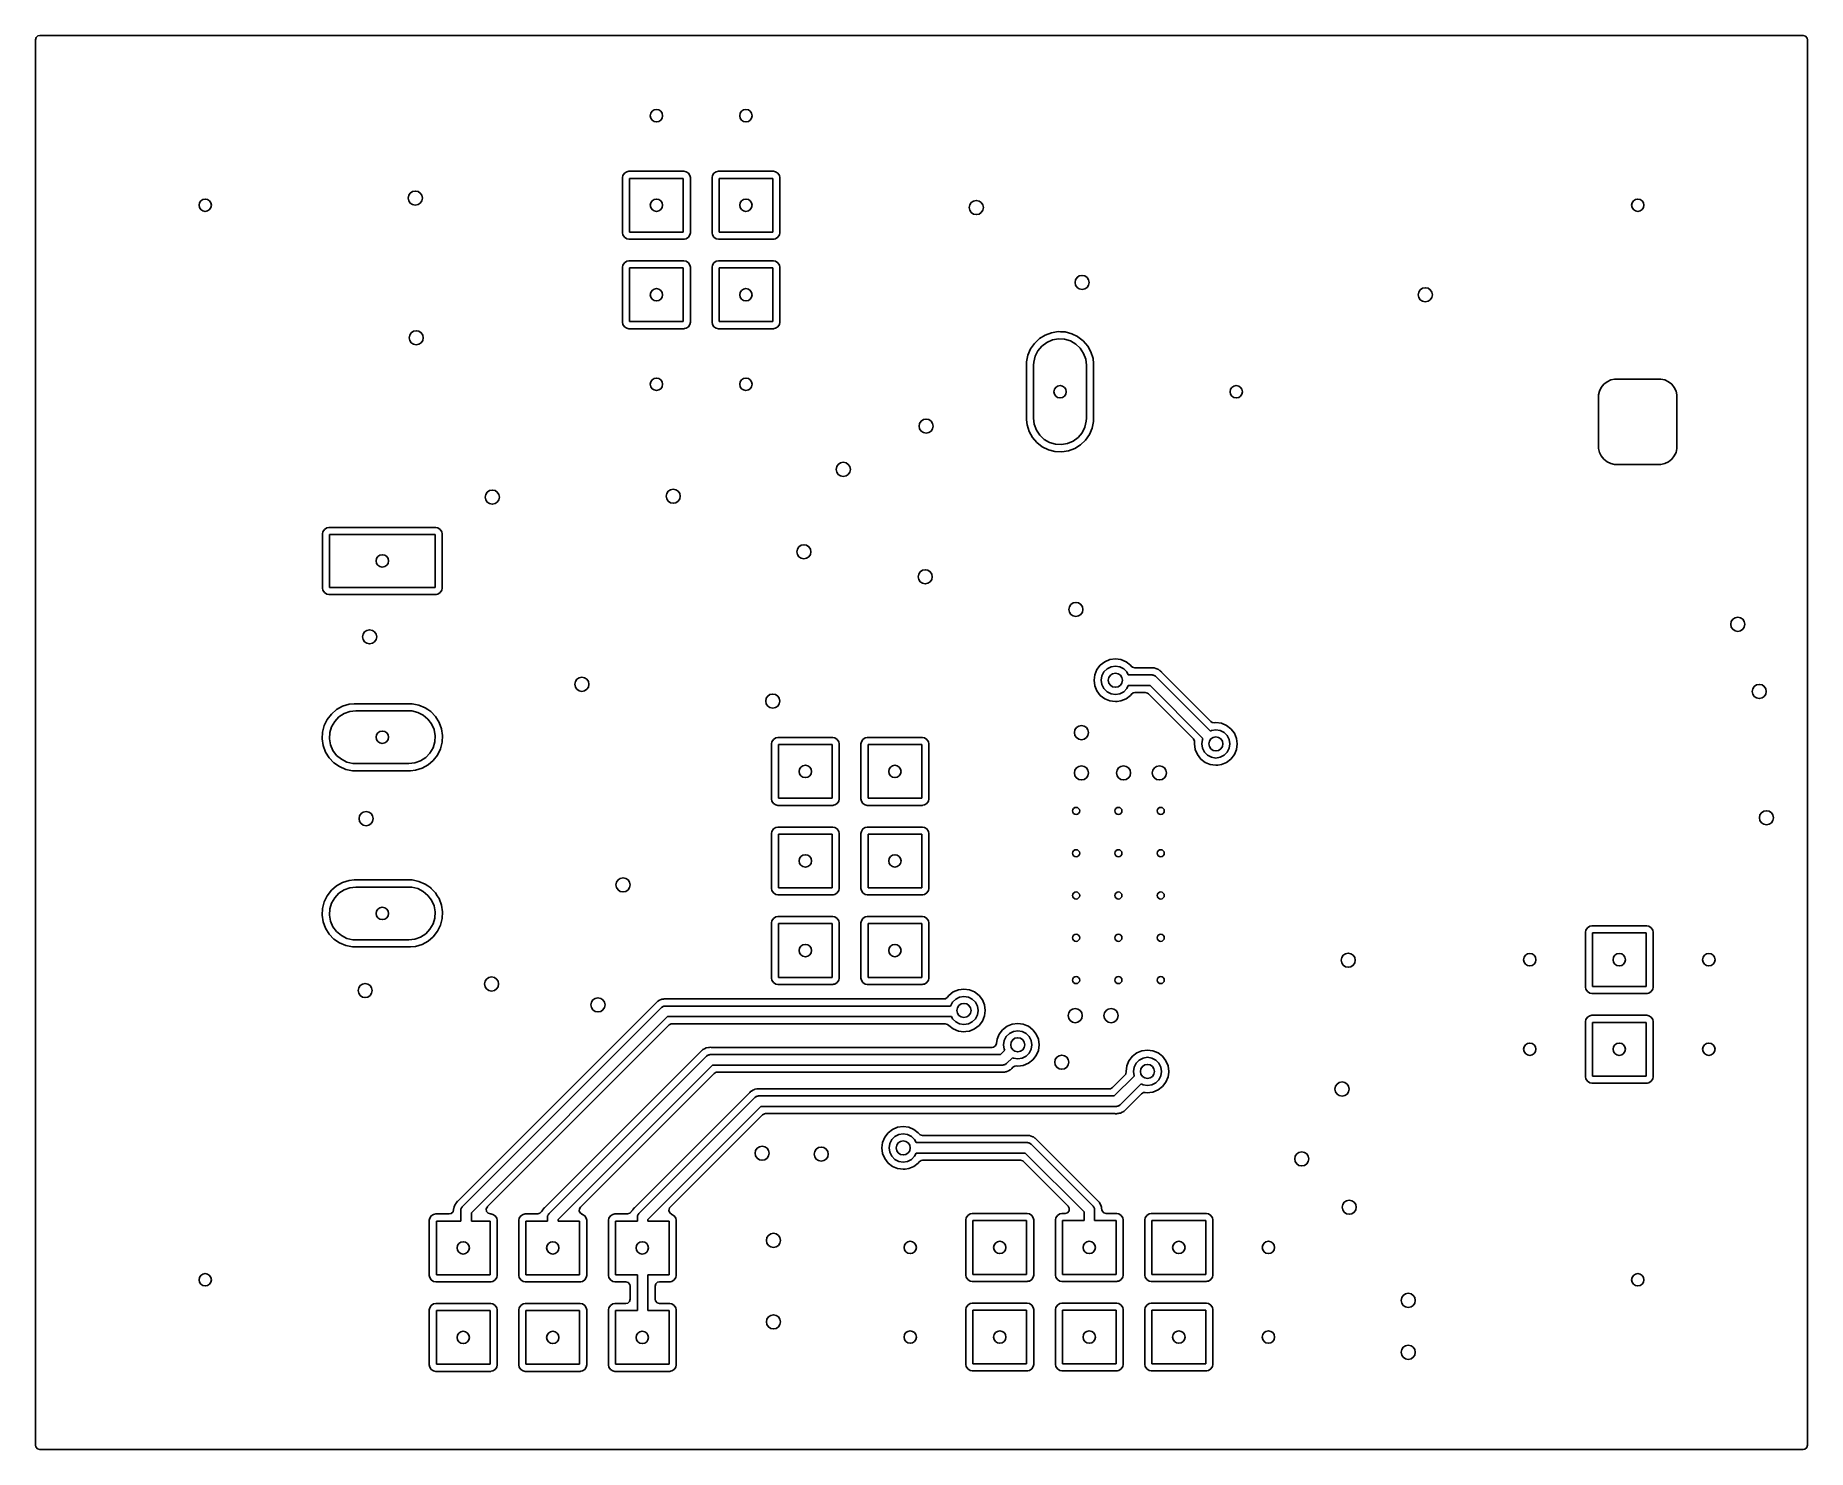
# Model space of a CAD drawing. Extents: x 0.1 to 2.08, y 0.21 to 1.79.
import ezdxf

# ---------------------------------------------------------------- set-up
doc = ezdxf.new("R2010")
doc.units = 0
doc.header["$MEASUREMENT"] = 0
doc.layers.add('BLACK', color=7, linetype='CONTINUOUS')

msp = doc.modelspace()

# ---------------------------------------------------------------- linework, layer by layer
at = {"layer": 'BLACK', "linetype": 'CONTINUOUS'}
for p, q in [((0.101752, 1.7847), (0.102527, 1.78734)), ((0.101752, 1.56922), (0.101752, 1.7847)), ((0.102527, 1.78734), (0.104606, 1.78915)), ((0.104606, 1.78915), (0.106634, 1.78959)), ((0.106634, 1.78959), (2.07604, 1.78959)), ((2.07604, 1.78959), (2.07868, 1.78881)), ((2.07868, 1.78881), (2.08048, 1.78673)), ((2.08048, 1.78673), (2.08093, 1.7847)), ((2.08093, 1.7847), (2.08093, 0.215295)), ((0.75784, 1.63308), (0.757382, 1.63078)), ((0.757382, 1.63078), (0.757382, 1.56922)), ((0.759585, 1.63569), (0.75784, 1.63308)), ((0.75784, 1.63308), (0.75784, 1.63308)), ((0.762196, 1.63744), (0.759585, 1.63569)), ((0.764498, 1.63789), (0.762196, 1.63744)), ((0.762196, 1.63744), (0.762196, 1.63744)), ((0.826053, 1.63789), (0.764498, 1.63789)), ((0.764498, 1.63789), (0.764498, 1.63789)), ((0.765276, 1.57), (0.765276, 1.63)), ((0.765276, 1.63), (0.825276, 1.63)), ((0.825276, 1.63), (0.825276, 1.57)), ((0.828355, 1.63744), (0.826053, 1.63789)), ((0.826053, 1.63789), (0.826053, 1.63789)), ((0.828356, 1.63744), (0.828355, 1.63744)), ((0.830967, 1.63569), (0.828356, 1.63744)), ((0.832711, 1.63308), (0.830967, 1.63569)), ((0.833169, 1.63078), (0.832711, 1.63308)), ((0.832711, 1.63308), (0.832711, 1.63308)), ((0.833169, 1.56922), (0.833169, 1.63078)), ((0.833169, 1.63078), (0.833169, 1.63078)), ((0.85784, 1.63308), (0.857382, 1.63078)), ((0.857382, 1.63078), (0.857382, 1.56922)), ((0.859585, 1.63569), (0.85784, 1.63308)), ((0.85784, 1.63308), (0.85784, 1.63308)), ((0.862196, 1.63744), (0.859585, 1.63569)), ((0.864498, 1.63789), (0.862196, 1.63744)), ((0.862196, 1.63744), (0.862196, 1.63744)), ((0.926053, 1.63789), (0.864498, 1.63789)), ((0.864498, 1.63789), (0.864498, 1.63789)), ((0.865276, 1.57), (0.865276, 1.63)), ((0.865276, 1.63), (0.925276, 1.63)), ((0.925276, 1.63), (0.925276, 1.57)), ((0.928355, 1.63744), (0.926053, 1.63789)), ((0.926053, 1.63789), (0.926053, 1.63789)), ((0.928356, 1.63744), (0.928355, 1.63744)), ((0.930967, 1.63569), (0.928356, 1.63744)), ((0.932711, 1.63308), (0.930967, 1.63569)), ((0.933169, 1.63078), (0.932711, 1.63308)), ((0.932711, 1.63308), (0.932711, 1.63308)), ((0.933169, 1.56922), (0.933169, 1.63078)), ((0.933169, 1.63078), (0.933169, 1.63078)), ((0.101752, 1.46922), (0.101752, 1.56922)), ((0.757382, 1.56922), (0.75784, 1.56692)), ((0.75784, 1.56692), (0.75784, 1.56692)), ((0.75784, 1.56692), (0.759585, 1.56431)), ((0.759585, 1.56431), (0.762196, 1.56256)), ((0.825276, 1.57), (0.765276, 1.57)), ((0.828356, 1.56256), (0.830967, 1.56431)), ((0.830967, 1.56431), (0.832711, 1.56692)), ((0.832711, 1.56692), (0.833169, 1.56922)), ((0.832711, 1.56692), (0.832711, 1.56692)), ((0.832711, 1.56692), (0.832711, 1.56692)), ((0.833169, 1.56922), (0.833169, 1.56922)), ((0.857382, 1.56922), (0.85784, 1.56692)), ((0.85784, 1.56692), (0.85784, 1.56692)), ((0.85784, 1.56692), (0.859585, 1.56431)), ((0.859585, 1.56431), (0.862196, 1.56256)), ((0.925276, 1.57), (0.865276, 1.57)), ((0.928356, 1.56256), (0.930967, 1.56431)), ((0.930967, 1.56431), (0.932711, 1.56692)), ((0.932711, 1.56692), (0.933169, 1.56922)), ((0.932711, 1.56692), (0.932711, 1.56692)), ((0.932711, 1.56692), (0.932711, 1.56692)), ((0.933169, 1.56922), (0.933169, 1.56922)), ((0.762196, 1.56256), (0.762196, 1.56256)), ((0.762196, 1.56256), (0.764498, 1.56211)), ((0.764498, 1.56211), (0.764498, 1.56211)), ((0.764498, 1.56211), (0.764498, 1.56211)), ((0.764498, 1.56211), (0.826053, 1.56211)), ((0.826053, 1.56211), (0.826637, 1.56222)), ((0.826053, 1.56211), (0.826053, 1.56211)), ((0.826637, 1.56222), (0.828355, 1.56256)), ((0.828355, 1.56256), (0.828355, 1.56256)), ((0.828355, 1.56256), (0.828356, 1.56256)), ((0.862196, 1.56256), (0.862196, 1.56256)), ((0.862196, 1.56256), (0.864498, 1.56211)), ((0.864498, 1.56211), (0.864498, 1.56211)), ((0.864498, 1.56211), (0.864498, 1.56211)), ((0.864498, 1.56211), (0.926053, 1.56211)), ((0.926053, 1.56211), (0.926637, 1.56222)), ((0.926053, 1.56211), (0.926053, 1.56211)), ((0.926637, 1.56222), (0.928355, 1.56256)), ((0.928355, 1.56256), (0.928355, 1.56256)), ((0.928355, 1.56256), (0.928356, 1.56256)), ((0.75784, 1.53308), (0.757382, 1.53078)), ((0.757382, 1.53078), (0.757382, 1.46922)), ((0.759585, 1.53569), (0.75784, 1.53308)), ((0.75784, 1.53308), (0.75784, 1.53308)), ((0.762196, 1.53744), (0.759585, 1.53569)), ((0.764498, 1.53789), (0.762196, 1.53744)), ((0.762196, 1.53744), (0.762196, 1.53744)), ((0.826053, 1.53789), (0.764498, 1.53789)), ((0.764498, 1.53789), (0.764498, 1.53789)), ((0.765276, 1.47), (0.765276, 1.53)), ((0.765276, 1.53), (0.825276, 1.53)), ((0.825276, 1.53), (0.825276, 1.47)), ((0.828355, 1.53744), (0.826053, 1.53789)), ((0.826053, 1.53789), (0.826053, 1.53789)), ((0.828356, 1.53744), (0.828355, 1.53744)), ((0.830967, 1.53569), (0.828356, 1.53744)), ((0.832711, 1.53308), (0.830967, 1.53569)), ((0.833169, 1.53078), (0.832711, 1.53308)), ((0.832711, 1.53308), (0.832711, 1.53308)), ((0.833169, 1.46922), (0.833169, 1.53078)), ((0.833169, 1.53078), (0.833169, 1.53078)), ((0.85784, 1.53308), (0.857382, 1.53078)), ((0.857382, 1.53078), (0.857382, 1.46922)), ((0.859585, 1.53569), (0.85784, 1.53308)), ((0.85784, 1.53308), (0.85784, 1.53308)), ((0.862196, 1.53744), (0.859585, 1.53569)), ((0.864498, 1.53789), (0.862196, 1.53744)), ((0.862196, 1.53744), (0.862196, 1.53744)), ((0.926053, 1.53789), (0.864498, 1.53789)), ((0.864498, 1.53789), (0.864498, 1.53789)), ((0.865276, 1.47), (0.865276, 1.53)), ((0.865276, 1.53), (0.925276, 1.53)), ((0.925276, 1.53), (0.925276, 1.47)), ((0.928355, 1.53744), (0.926053, 1.53789)), ((0.926053, 1.53789), (0.926053, 1.53789)), ((0.928356, 1.53744), (0.928355, 1.53744)), ((0.930967, 1.53569), (0.928356, 1.53744)), ((0.932711, 1.53308), (0.930967, 1.53569)), ((0.933169, 1.53078), (0.932711, 1.53308)), ((0.932711, 1.53308), (0.932711, 1.53308)), ((0.933169, 1.46922), (0.933169, 1.53078)), ((0.933169, 1.53078), (0.933169, 1.53078)), ((0.101752, 1.36031), (0.101752, 1.46922)), ((0.757382, 1.46922), (0.75784, 1.46692)), ((0.75784, 1.46692), (0.75784, 1.46692)), ((0.75784, 1.46692), (0.759585, 1.46431)), ((0.825276, 1.47), (0.765276, 1.47)), ((0.830967, 1.46431), (0.832711, 1.46692)), ((0.832711, 1.46692), (0.833169, 1.46922)), ((0.832711, 1.46692), (0.832711, 1.46692)), ((0.832711, 1.46692), (0.832711, 1.46692)), ((0.833169, 1.46922), (0.833169, 1.46922)), ((0.857382, 1.46922), (0.85784, 1.46692)), ((0.85784, 1.46692), (0.85784, 1.46692)), ((0.85784, 1.46692), (0.859585, 1.46431)), ((0.925276, 1.47), (0.865276, 1.47)), ((0.930967, 1.46431), (0.932711, 1.46692)), ((0.932711, 1.46692), (0.933169, 1.46922)), ((0.932711, 1.46692), (0.932711, 1.46692)), ((0.932711, 1.46692), (0.932711, 1.46692)), ((0.933169, 1.46922), (0.933169, 1.46922)), ((0.759585, 1.46431), (0.762196, 1.46256)), ((0.762196, 1.46256), (0.762196, 1.46256)), ((0.762196, 1.46256), (0.764498, 1.46211)), ((0.764498, 1.46211), (0.764498, 1.46211)), ((0.764498, 1.46211), (0.764498, 1.46211)), ((0.764498, 1.46211), (0.826053, 1.46211)), ((0.826053, 1.46211), (0.826637, 1.46222)), ((0.826053, 1.46211), (0.826053, 1.46211)), ((0.826637, 1.46222), (0.828355, 1.46256)), ((0.828355, 1.46256), (0.828355, 1.46256)), ((0.828355, 1.46256), (0.828356, 1.46256)), ((0.828356, 1.46256), (0.830967, 1.46431)), ((0.859585, 1.46431), (0.862196, 1.46256)), ((0.862196, 1.46256), (0.862196, 1.46256)), ((0.862196, 1.46256), (0.864498, 1.46211)), ((0.864498, 1.46211), (0.864498, 1.46211)), ((0.864498, 1.46211), (0.864498, 1.46211)), ((0.864498, 1.46211), (0.926053, 1.46211)), ((0.926053, 1.46211), (0.926637, 1.46222)), ((0.926053, 1.46211), (0.926053, 1.46211)), ((0.926637, 1.46222), (0.928355, 1.46256)), ((0.928355, 1.46256), (0.928355, 1.46256)), ((0.928355, 1.46256), (0.928356, 1.46256)), ((0.928356, 1.46256), (0.930967, 1.46431)), ((1.21752, 1.44576), (1.21318, 1.43951)), ((1.22304, 1.451), (1.21752, 1.44576)), ((1.2295, 1.45503), (1.22304, 1.451)), ((1.2258, 1.44274), (1.2313, 1.44683)), ((1.23663, 1.45767), (1.2295, 1.45503)), ((1.2295, 1.45503), (1.2295, 1.45503)), ((1.2313, 1.44683), (1.23759, 1.44955)), ((1.23664, 1.45767), (1.23663, 1.45767)), ((1.24416, 1.45883), (1.23664, 1.45767)), ((1.23759, 1.44955), (1.24435, 1.45074)), ((1.24669, 1.4587), (1.24416, 1.45883)), ((1.24416, 1.45883), (1.24416, 1.45883)), ((1.24416, 1.45883), (1.24416, 1.45883)), ((1.24435, 1.45074), (1.25119, 1.45034)), ((1.25176, 1.45844), (1.24669, 1.4587)), ((1.25119, 1.45034), (1.25776, 1.44837)), ((1.25913, 1.45653), (1.25176, 1.45844)), ((1.25176, 1.45844), (1.25176, 1.45844)), ((1.25776, 1.44837), (1.2637, 1.44494)), ((1.26568, 1.45332), (1.25913, 1.45653)), ((1.25913, 1.45653), (1.25913, 1.45653)), ((1.25913, 1.45653), (1.25913, 1.45653)), ((1.25913, 1.45653), (1.25913, 1.45653)), ((1.2637, 1.44494), (1.26868, 1.44024)), ((1.26596, 1.45318), (1.26568, 1.45332)), ((1.27198, 1.44852), (1.26596, 1.45318)), ((1.26596, 1.45318), (1.26596, 1.45318)), ((1.27694, 1.44275), (1.27198, 1.44852)), ((1.27198, 1.44852), (1.27198, 1.44852)), ((1.21017, 1.43252), (1.20864, 1.42507)), ((1.20864, 1.42507), (1.20864, 1.36031)), ((1.21318, 1.43951), (1.21017, 1.43252)), ((1.21674, 1.42469), (1.21832, 1.43136)), ((1.21832, 1.43136), (1.22139, 1.43749)), ((1.22139, 1.43749), (1.2258, 1.44274)), ((1.26868, 1.44024), (1.27245, 1.43451)), ((1.27245, 1.43451), (1.27479, 1.42807)), ((1.27479, 1.42807), (1.27559, 1.42126)), ((1.28063, 1.43609), (1.27694, 1.44275)), ((1.27694, 1.44275), (1.27694, 1.44275)), ((1.27694, 1.44275), (1.27694, 1.44275)), ((1.28291, 1.42883), (1.28063, 1.43609)), ((1.28063, 1.43609), (1.28063, 1.43609)), ((1.28063, 1.43609), (1.28063, 1.43609)), ((1.28348, 1.42316), (1.28291, 1.42883)), ((1.28291, 1.42883), (1.28291, 1.42883)), ((1.21654, 1.42126), (1.21674, 1.42469)), ((1.21654, 1.3622), (1.21654, 1.42126)), ((1.27559, 1.42126), (1.27559, 1.3622)), ((1.28348, 1.3584), (1.28348, 1.42316)), ((1.86545, 1.40593), (1.86104, 1.40492)), ((1.86772, 1.40593), (1.86545, 1.40593)), ((1.86545, 1.40593), (1.86545, 1.40593)), ((1.86785, 1.40593), (1.86772, 1.40593)), ((1.91504, 1.40593), (1.86785, 1.40593)), ((1.91723, 1.40593), (1.91504, 1.40593)), ((1.92164, 1.40492), (1.91723, 1.40593)), ((1.91723, 1.40593), (1.91723, 1.40593)), ((1.84863, 1.39251), (1.84762, 1.38809)), ((1.84762, 1.38809), (1.84762, 1.32844)), ((1.85059, 1.39659), (1.84863, 1.39251)), ((1.85341, 1.40013), (1.85059, 1.39659)), ((1.85059, 1.39659), (1.85059, 1.39659)), ((1.85696, 1.40295), (1.85341, 1.40013)), ((1.86104, 1.40492), (1.85696, 1.40295)), ((1.85696, 1.40295), (1.85696, 1.40295)), ((1.92572, 1.40295), (1.92164, 1.40492)), ((1.92164, 1.40492), (1.92164, 1.40492)), ((1.92926, 1.40013), (1.92572, 1.40295)), ((1.92572, 1.40295), (1.92572, 1.40295)), ((1.93209, 1.39659), (1.92926, 1.40013)), ((1.93405, 1.39251), (1.93209, 1.39659)), ((1.93506, 1.38809), (1.93405, 1.39251)), ((1.93506, 1.38591), (1.93506, 1.38809)), ((1.93506, 1.33084), (1.93506, 1.38591)), ((0.101752, 1.17245), (0.101752, 1.36031)), ((1.20864, 1.36031), (1.20922, 1.35463)), ((1.20922, 1.35463), (1.2115, 1.34737)), ((1.2115, 1.34737), (1.2115, 1.34737)), ((1.2115, 1.34737), (1.21519, 1.34072)), ((1.21733, 1.3554), (1.21654, 1.3622)), ((1.21968, 1.34895), (1.21733, 1.3554)), ((1.22344, 1.34322), (1.21968, 1.34895)), ((1.27073, 1.34598), (1.26633, 1.34073)), ((1.27381, 1.35211), (1.27073, 1.34598)), ((1.27539, 1.35878), (1.27381, 1.35211)), ((1.27559, 1.3622), (1.27539, 1.35878)), ((1.27895, 1.34395), (1.28195, 1.35094)), ((1.28195, 1.35094), (1.28348, 1.3584)), ((1.21519, 1.34072), (1.21519, 1.34072)), ((1.21519, 1.34072), (1.22015, 1.33494)), ((1.22015, 1.33494), (1.22015, 1.33494)), ((1.22015, 1.33494), (1.22617, 1.33028)), ((1.22843, 1.33852), (1.22344, 1.34322)), ((1.22617, 1.33028), (1.22617, 1.33028)), ((1.22617, 1.33028), (1.233, 1.32693)), ((1.23437, 1.33509), (1.22843, 1.33852)), ((1.233, 1.32693), (1.233, 1.32693)), ((1.233, 1.32693), (1.233, 1.32693)), ((1.233, 1.32693), (1.24037, 1.32502)), ((1.24094, 1.33313), (1.23437, 1.33509)), ((1.24778, 1.33273), (1.24094, 1.33313)), ((1.25453, 1.33392), (1.24778, 1.33273)), ((1.26083, 1.33663), (1.25453, 1.33392)), ((1.25549, 1.32579), (1.26263, 1.32843)), ((1.26633, 1.34073), (1.26083, 1.33663)), ((1.26263, 1.32843), (1.26264, 1.32844)), ((1.26264, 1.32844), (1.26909, 1.33246)), ((1.26909, 1.33246), (1.2746, 1.3377)), ((1.2746, 1.3377), (1.27895, 1.34395)), ((1.84762, 1.32844), (1.84863, 1.32403)), ((1.93405, 1.32403), (1.93506, 1.32844)), ((1.93506, 1.33071), (1.93506, 1.33084)), ((1.93506, 1.33084), (1.93506, 1.33084)), ((1.93506, 1.32844), (1.93506, 1.33071)), ((1.24037, 1.32502), (1.24037, 1.32502)), ((1.24037, 1.32502), (1.24037, 1.32502)), ((1.24037, 1.32502), (1.24797, 1.32464)), ((1.24797, 1.32464), (1.25549, 1.32579)), ((1.84863, 1.32403), (1.85059, 1.31995)), ((1.85059, 1.31995), (1.85059, 1.31995)), ((1.85059, 1.31995), (1.85341, 1.31641)), ((1.85341, 1.31641), (1.85696, 1.31358)), ((1.85696, 1.31358), (1.85696, 1.31358)), ((1.85696, 1.31358), (1.85696, 1.31358)), ((1.85696, 1.31358), (1.86104, 1.31162)), ((1.86104, 1.31162), (1.86104, 1.31162)), ((1.86104, 1.31162), (1.86104, 1.31162)), ((1.86104, 1.31162), (1.86545, 1.31061)), ((1.86545, 1.31061), (1.91723, 1.31061)), ((1.91723, 1.31061), (1.92164, 1.31162)), ((1.92164, 1.31162), (1.92572, 1.31358)), ((1.92572, 1.31358), (1.92926, 1.31641)), ((1.92926, 1.31641), (1.93209, 1.31995)), ((1.93209, 1.31995), (1.93405, 1.32403)), ((0.422682, 1.23536), (0.422224, 1.23306)), ((0.422224, 1.23306), (0.422224, 1.17245)), ((0.424427, 1.23797), (0.422682, 1.23536)), ((0.422682, 1.23536), (0.422682, 1.23536)), ((0.427038, 1.23972), (0.424427, 1.23797)), ((0.42934, 1.24018), (0.427038, 1.23972)), ((0.427038, 1.23972), (0.427038, 1.23972)), ((0.429341, 1.24018), (0.42934, 1.24018)), ((0.549006, 1.24018), (0.429341, 1.24018)), ((0.430118, 1.17323), (0.430118, 1.23228)), ((0.430118, 1.23228), (0.548228, 1.23228)), ((0.548228, 1.23228), (0.548228, 1.17323)), ((0.551308, 1.23972), (0.549006, 1.24018)), ((0.549006, 1.24018), (0.549006, 1.24018)), ((0.553919, 1.23797), (0.551308, 1.23972)), ((0.551308, 1.23972), (0.551308, 1.23972)), ((0.555664, 1.23536), (0.553919, 1.23797)), ((0.556122, 1.23306), (0.555664, 1.23536)), ((0.555664, 1.23536), (0.555664, 1.23536)), ((0.556122, 1.17245), (0.556122, 1.23306)), ((0.556122, 1.23306), (0.556122, 1.23306)), ((0.101752, 1.06949), (0.101752, 1.17245)), ((0.422224, 1.17245), (0.422682, 1.17015)), ((0.422682, 1.17015), (0.422682, 1.17015)), ((0.422682, 1.17015), (0.424427, 1.16754)), ((0.548228, 1.17323), (0.430118, 1.17323)), ((0.553919, 1.16754), (0.555664, 1.17015)), ((0.555664, 1.17015), (0.556122, 1.17245)), ((0.555664, 1.17015), (0.555664, 1.17015)), ((0.555664, 1.17015), (0.555664, 1.17015)), ((0.556122, 1.17245), (0.556122, 1.17245)), ((0.424427, 1.16754), (0.427038, 1.16579)), ((0.427038, 1.16579), (0.427038, 1.16579)), ((0.427038, 1.16579), (0.42934, 1.16533)), ((0.42934, 1.16533), (0.429341, 1.16533)), ((0.429341, 1.16533), (0.429341, 1.16533)), ((0.429341, 1.16533), (0.549006, 1.16533)), ((0.549006, 1.16533), (0.549589, 1.16545)), ((0.549006, 1.16533), (0.549006, 1.16533)), ((0.549589, 1.16545), (0.551308, 1.16579)), ((0.551308, 1.16579), (0.553919, 1.16754)), ((0.551308, 1.16579), (0.551308, 1.16579)), ((0.551308, 1.16579), (0.551308, 1.16579)), ((1.29595, 1.09014), (1.29101, 1.08635)), ((1.3017, 1.09252), (1.29595, 1.09014)), ((1.30787, 1.09333), (1.3017, 1.09252)), ((1.3017, 1.09252), (1.3017, 1.09252)), ((1.31405, 1.09252), (1.30787, 1.09333)), ((1.30787, 1.09333), (1.30787, 1.09333)), ((1.3198, 1.09014), (1.31405, 1.09252)), ((1.31405, 1.09252), (1.31405, 1.09252)), ((1.32474, 1.08635), (1.3198, 1.09014)), ((0.101752, 1.004), (0.101752, 1.06949)), ((1.28484, 1.07566), (1.28403, 1.06949)), ((1.28403, 1.06949), (1.28403, 1.06949)), ((1.28403, 1.06949), (1.28484, 1.06332)), ((1.28722, 1.08141), (1.28484, 1.07566)), ((1.28484, 1.07566), (1.28484, 1.07566)), ((1.29101, 1.08635), (1.28722, 1.08141)), ((1.29213, 1.06949), (1.2929, 1.07435)), ((1.2929, 1.06462), (1.29213, 1.06949)), ((1.2929, 1.07435), (1.29513, 1.07874)), ((1.29513, 1.07874), (1.29862, 1.08223)), ((1.29862, 1.08223), (1.30301, 1.08447)), ((1.30301, 1.08447), (1.30787, 1.08524)), ((1.30787, 1.08524), (1.31274, 1.08447)), ((1.31274, 1.08447), (1.31713, 1.08223)), ((1.31713, 1.08223), (1.32061, 1.07874)), ((1.32061, 1.07874), (1.32232, 1.07539)), ((1.32232, 1.07539), (1.34902, 1.07539)), ((1.32562, 1.0852), (1.32474, 1.08635)), ((1.32685, 1.08406), (1.32562, 1.0852)), ((1.32949, 1.08329), (1.32685, 1.08406)), ((1.34873, 1.08329), (1.32949, 1.08329)), ((1.34881, 1.08329), (1.34873, 1.08329)), ((1.35075, 1.08337), (1.34881, 1.08329)), ((1.34902, 1.07539), (1.34977, 1.07519)), ((1.34977, 1.07519), (1.35054, 1.07519)), ((1.35054, 1.07519), (1.35122, 1.0748)), ((1.35103, 1.08333), (1.35075, 1.08337)), ((1.35132, 1.08329), (1.35103, 1.08333)), ((1.35122, 1.0748), (1.35197, 1.0746)), ((1.35323, 1.08263), (1.35132, 1.08329)), ((1.35197, 1.0746), (1.35252, 1.07405)), ((1.35252, 1.07405), (1.35319, 1.07366)), ((1.35319, 1.07366), (1.41405, 1.01281)), ((1.35516, 1.08206), (1.35323, 1.08263)), ((1.35542, 1.08193), (1.35516, 1.08206)), ((1.35567, 1.08179), (1.35542, 1.08193)), ((1.35727, 1.08055), (1.35567, 1.08179)), ((1.35567, 1.08179), (1.35567, 1.08179)), ((1.35771, 1.08024), (1.35727, 1.08055)), ((1.35796, 1.08005), (1.35771, 1.08024)), ((1.35806, 1.07996), (1.35796, 1.08005)), ((1.35796, 1.08005), (1.35796, 1.08005)), ((1.35796, 1.08005), (1.35796, 1.08005)), ((1.35829, 1.07976), (1.35806, 1.07996)), ((1.35931, 1.07896), (1.35829, 1.07976)), ((1.35951, 1.07866), (1.35931, 1.07896)), ((1.36014, 1.07788), (1.35951, 1.07866)), ((1.41455, 1.02347), (1.36014, 1.07788)), ((1.28484, 1.06332), (1.28484, 1.06332)), ((1.28484, 1.06332), (1.28722, 1.05757)), ((1.28722, 1.05757), (1.29101, 1.05263)), ((1.29101, 1.05263), (1.29595, 1.04884)), ((1.29513, 1.06023), (1.2929, 1.06462)), ((1.29862, 1.05675), (1.29513, 1.06023)), ((1.30301, 1.05451), (1.29862, 1.05675)), ((1.30787, 1.05374), (1.30301, 1.05451)), ((1.31274, 1.05451), (1.30787, 1.05374)), ((1.31713, 1.05675), (1.31274, 1.05451)), ((1.32061, 1.06023), (1.31713, 1.05675)), ((1.3198, 1.04884), (1.32474, 1.05263)), ((1.32232, 1.06358), (1.32061, 1.06023)), ((1.34657, 1.06358), (1.32232, 1.06358)), ((1.32474, 1.05263), (1.32562, 1.05378)), ((1.32562, 1.05378), (1.32784, 1.0554)), ((1.32784, 1.0554), (1.32949, 1.05569)), ((1.32949, 1.05569), (1.34128, 1.05569)), ((1.34128, 1.05569), (1.34392, 1.05491)), ((1.34392, 1.05491), (1.34473, 1.05426)), ((1.34473, 1.05426), (1.39503, 1.00395)), ((1.4057, 1.00446), (1.34657, 1.06358)), ((0.432383, 1.03182), (0.427725, 1.0258)), ((0.438158, 1.03678), (0.432383, 1.03182)), ((0.432383, 1.03182), (0.432383, 1.03182)), ((0.444812, 1.04047), (0.438158, 1.03678)), ((0.438158, 1.03678), (0.438158, 1.03678)), ((0.440666, 1.02852), (0.446394, 1.03229)), ((0.444813, 1.04047), (0.444812, 1.04047)), ((0.452074, 1.04275), (0.444813, 1.04047)), ((0.446394, 1.03229), (0.452836, 1.03464)), ((0.457748, 1.04333), (0.452074, 1.04275)), ((0.452836, 1.03464), (0.459646, 1.03543)), ((0.522506, 1.04333), (0.457748, 1.04333)), ((0.457748, 1.04333), (0.457748, 1.04333)), ((0.459646, 1.03543), (0.518701, 1.03543)), ((0.518701, 1.03543), (0.522129, 1.03523)), ((0.522129, 1.03523), (0.5288, 1.03365)), ((0.529961, 1.04179), (0.522506, 1.04333)), ((0.5288, 1.03365), (0.534926, 1.03058)), ((0.536955, 1.03879), (0.529961, 1.04179)), ((0.534926, 1.03058), (0.540178, 1.02617)), ((0.539851, 1.03678), (0.536955, 1.03879)), ((0.543202, 1.03445), (0.539851, 1.03678)), ((0.548445, 1.02893), (0.543202, 1.03445)), ((1.29595, 1.04884), (1.3017, 1.04645)), ((1.3017, 1.04645), (1.30479, 1.04605)), ((1.30479, 1.04605), (1.30787, 1.04564)), ((1.30787, 1.04564), (1.30993, 1.04591)), ((1.30787, 1.04564), (1.30787, 1.04564)), ((1.30787, 1.04564), (1.30787, 1.04564)), ((1.30993, 1.04591), (1.31405, 1.04645)), ((1.31405, 1.04645), (1.3198, 1.04884)), ((0.422465, 1.0116), (0.42208, 1.004)), ((0.424373, 1.01897), (0.422465, 1.0116)), ((0.422465, 1.0116), (0.422465, 1.0116)), ((0.427725, 1.0258), (0.424373, 1.01897)), ((0.427725, 1.0258), (0.427725, 1.0258)), ((0.430168, 1.00419), (0.430567, 1.01103)), ((0.430567, 1.01103), (0.432533, 1.0176)), ((0.432533, 1.0176), (0.435961, 1.02354)), ((0.435961, 1.02354), (0.440666, 1.02852)), ((0.540178, 1.02617), (0.544272, 1.02067)), ((0.544272, 1.02067), (0.546988, 1.01437)), ((0.546988, 1.01437), (0.548178, 1.00762)), ((0.552471, 1.02247), (0.548445, 1.02893)), ((0.548445, 1.02893), (0.548445, 1.02893)), ((0.548445, 1.02893), (0.548445, 1.02893)), ((0.555114, 1.01533), (0.552471, 1.02247)), ((0.552471, 1.02247), (0.552471, 1.02247)), ((0.556267, 1.00781), (0.555114, 1.01533)), ((1.41405, 1.01281), (1.41521, 1.0134)), ((1.41592, 1.02251), (1.41455, 1.02347)), ((1.41521, 1.0134), (1.42008, 1.01417)), ((1.41864, 1.02208), (1.41592, 1.02251)), ((1.42008, 1.02227), (1.41864, 1.02208)), ((1.42625, 1.02146), (1.42008, 1.02227)), ((1.42008, 1.02227), (1.42008, 1.02227)), ((1.42008, 1.01417), (1.42495, 1.0134)), ((1.42495, 1.0134), (1.42934, 1.01117)), ((1.432, 1.01908), (1.42625, 1.02146)), ((1.42625, 1.02146), (1.42625, 1.02146)), ((1.42934, 1.01117), (1.43282, 1.00768)), ((1.43694, 1.01529), (1.432, 1.01908)), ((1.44073, 1.01035), (1.43694, 1.01529)), ((1.44311, 1.0046), (1.44073, 1.01035)), ((0.101752, 0.936939), (0.101752, 1.004)), ((0.42208, 1.004), (0.423232, 0.996478)), ((0.423232, 0.996478), (0.423232, 0.996477)), ((0.423232, 0.996477), (0.425875, 0.989341)), ((0.431359, 0.997437), (0.430168, 1.00419)), ((0.434074, 0.991142), (0.431359, 0.997437)), ((0.438168, 0.985642), (0.434074, 0.991142)), ((0.545813, 0.99421), (0.542386, 0.988273)), ((0.54778, 1.00078), (0.545813, 0.99421)), ((0.548178, 1.00762), (0.54778, 1.00078)), ((0.550622, 0.986009), (0.553974, 0.992842)), ((0.553974, 0.992842), (0.555881, 1.00021)), ((0.555881, 1.00021), (0.556267, 1.00781)), ((0.924178, 1.0008), (0.92372, 0.998494)), ((0.92372, 0.998494), (0.92372, 0.936939)), ((0.925923, 1.00341), (0.924178, 1.0008)), ((0.924178, 1.0008), (0.924178, 1.0008)), ((0.928534, 1.00515), (0.925923, 1.00341)), ((0.930836, 1.00561), (0.928534, 1.00515)), ((0.928534, 1.00515), (0.928534, 1.00515)), ((0.930837, 1.00561), (0.930836, 1.00561)), ((0.992392, 1.00561), (0.930837, 1.00561)), ((0.931614, 0.937717), (0.931614, 0.997717)), ((0.931614, 0.997717), (0.991614, 0.997717)), ((0.991614, 0.997717), (0.991614, 0.937717)), ((0.994694, 1.00515), (0.992392, 1.00561)), ((0.992392, 1.00561), (0.992392, 1.00561)), ((0.997305, 1.00341), (0.994694, 1.00515)), ((0.994694, 1.00515), (0.994694, 1.00515)), ((0.99905, 1.0008), (0.997305, 1.00341)), ((0.999508, 0.998494), (0.99905, 1.0008)), ((0.99905, 1.0008), (0.99905, 1.0008)), ((0.999508, 0.936939), (0.999508, 0.998494)), ((0.999508, 0.998494), (0.999508, 0.998494)), ((1.02418, 1.0008), (1.02372, 0.998494)), ((1.02372, 0.998494), (1.02372, 0.936939)), ((1.02592, 1.00341), (1.02418, 1.0008)), ((1.02418, 1.0008), (1.02418, 1.0008)), ((1.02853, 1.00515), (1.02592, 1.00341)), ((1.03084, 1.00561), (1.02853, 1.00515)), ((1.02853, 1.00515), (1.02853, 1.00515)), ((1.09239, 1.00561), (1.03084, 1.00561)), ((1.03084, 1.00561), (1.03084, 1.00561)), ((1.03161, 0.937717), (1.03161, 0.997717)), ((1.03161, 0.997717), (1.09161, 0.997717)), ((1.09161, 0.997717), (1.09161, 0.937717)), ((1.09469, 1.00515), (1.09239, 1.00561)), ((1.09239, 1.00561), (1.09239, 1.00561)), ((1.09731, 1.00341), (1.09469, 1.00515)), ((1.09469, 1.00515), (1.09469, 1.00515)), ((1.09905, 1.0008), (1.09731, 1.00341)), ((1.09951, 0.998494), (1.09905, 1.0008)), ((1.09905, 1.0008), (1.09905, 1.0008)), ((1.09951, 0.936939), (1.09951, 0.998494)), ((1.09951, 0.998494), (1.09951, 0.998494)), ((1.39503, 1.00395), (1.39635, 1.00154)), ((1.39642, 0.999865), (1.39623, 0.998425)), ((1.39623, 0.998425), (1.39623, 0.998425)), ((1.39623, 0.998425), (1.39705, 0.992254)), ((1.39635, 1.00154), (1.39642, 0.999865)), ((1.39705, 0.992254), (1.39705, 0.992253)), ((1.39705, 0.992253), (1.39943, 0.986502)), ((1.40433, 0.998425), (1.4051, 1.00329)), ((1.4051, 0.993559), (1.40433, 0.998425)), ((1.4051, 1.00329), (1.4057, 1.00446)), ((1.40734, 0.989169), (1.4051, 0.993559)), ((1.43282, 1.00768), (1.43506, 1.00329)), ((1.43506, 0.993559), (1.43282, 0.989169)), ((1.43506, 1.00329), (1.43583, 0.998425)), ((1.43583, 0.998425), (1.43506, 0.993559)), ((1.44073, 0.986502), (1.44311, 0.992253)), ((1.44392, 0.998494), (1.44311, 1.0046)), ((1.44311, 1.0046), (1.44311, 1.0046)), ((1.44311, 0.992253), (1.44392, 0.998425)), ((1.44392, 0.998425), (1.44392, 0.998494)), ((0.425875, 0.989341), (0.425876, 0.98934)), ((0.425876, 0.98934), (0.429901, 0.982882)), ((0.429901, 0.982882), (0.429901, 0.982882)), ((0.429901, 0.982882), (0.429901, 0.982882)), ((0.429901, 0.982882), (0.435145, 0.977365)), ((0.435145, 0.977365), (0.441391, 0.973018)), ((0.44342, 0.981236), (0.438168, 0.985642)), ((0.441391, 0.973018), (0.448385, 0.970016)), ((0.449547, 0.978159), (0.44342, 0.981236)), ((0.448385, 0.970016), (0.45584, 0.968484)), ((0.456218, 0.976578), (0.449547, 0.978159)), ((0.459646, 0.976378), (0.456218, 0.976578)), ((0.518701, 0.976378), (0.459646, 0.976378)), ((0.52551, 0.977174), (0.518701, 0.976378)), ((0.531953, 0.979519), (0.52551, 0.977174)), ((0.526273, 0.969061), (0.533534, 0.971339)), ((0.537681, 0.983286), (0.531953, 0.979519)), ((0.533534, 0.97134), (0.540189, 0.975033)), ((0.533534, 0.971339), (0.533534, 0.97134)), ((0.533534, 0.97134), (0.533534, 0.97134)), ((0.542386, 0.988273), (0.537681, 0.983286)), ((0.540189, 0.975033), (0.545963, 0.979991)), ((0.545963, 0.979991), (0.550622, 0.986009)), ((1.39943, 0.986502), (1.40322, 0.981564)), ((1.40322, 0.981564), (1.40816, 0.977774)), ((1.41082, 0.985685), (1.40734, 0.989169)), ((1.40816, 0.977774), (1.41391, 0.975392)), ((1.41521, 0.983448), (1.41082, 0.985685)), ((1.41391, 0.975392), (1.41663, 0.975033)), ((1.42008, 0.982677), (1.41521, 0.983448)), ((1.41663, 0.975033), (1.42008, 0.974579)), ((1.42495, 0.983448), (1.42008, 0.982677)), ((1.42008, 0.974579), (1.42214, 0.97485)), ((1.42008, 0.974579), (1.42008, 0.974579)), ((1.42008, 0.974579), (1.42008, 0.974579)), ((1.42214, 0.97485), (1.42625, 0.975392)), ((1.42934, 0.985685), (1.42495, 0.983448)), ((1.42625, 0.975392), (1.432, 0.977774)), ((1.43282, 0.989169), (1.42934, 0.985685)), ((1.432, 0.977774), (1.43694, 0.981564)), ((1.43694, 0.981564), (1.44073, 0.986502)), ((0.45584, 0.968484), (0.520599, 0.968484)), ((0.520599, 0.968484), (0.526273, 0.969061)), ((0.101752, 0.80715), (0.101752, 0.936939)), ((0.92372, 0.936939), (0.924178, 0.934637)), ((0.924178, 0.934637), (0.924178, 0.934637)), ((0.924178, 0.934637), (0.925923, 0.932026)), ((0.925923, 0.932026), (0.928534, 0.930281)), ((0.928534, 0.930281), (0.928534, 0.930281)), ((0.928534, 0.930281), (0.930836, 0.929823)), ((0.991614, 0.937717), (0.931614, 0.937717)), ((0.992975, 0.929939), (0.994694, 0.930281)), ((0.994694, 0.930281), (0.997305, 0.932026)), ((0.994694, 0.930281), (0.994694, 0.930281)), ((0.994694, 0.930281), (0.994694, 0.930281)), ((0.997305, 0.932026), (0.99905, 0.934637)), ((0.99905, 0.934637), (0.999508, 0.936939)), ((0.99905, 0.934637), (0.99905, 0.934637)), ((0.99905, 0.934637), (0.99905, 0.934637)), ((0.999508, 0.936939), (0.999508, 0.936939)), ((1.02372, 0.936939), (1.02418, 0.934637)), ((1.02418, 0.934637), (1.02418, 0.934637)), ((1.02418, 0.934637), (1.02592, 0.932026)), ((1.02592, 0.932026), (1.02853, 0.930281)), ((1.02853, 0.930281), (1.02853, 0.930281)), ((1.02853, 0.930281), (1.03084, 0.929823)), ((1.09161, 0.937717), (1.03161, 0.937717)), ((1.09298, 0.929939), (1.09469, 0.930281)), ((1.09469, 0.930281), (1.09731, 0.932026)), ((1.09469, 0.930281), (1.09469, 0.930281)), ((1.09469, 0.930281), (1.09469, 0.930281)), ((1.09731, 0.932026), (1.09905, 0.934637)), ((1.09905, 0.934637), (1.09951, 0.936939)), ((1.09905, 0.934637), (1.09905, 0.934637)), ((1.09905, 0.934637), (1.09905, 0.934637)), ((1.09951, 0.936939), (1.09951, 0.936939)), ((0.930836, 0.929823), (0.930837, 0.929823)), ((0.930837, 0.929823), (0.930837, 0.929823)), ((0.930837, 0.929823), (0.992392, 0.929823)), ((0.992392, 0.929823), (0.992975, 0.929939)), ((0.992392, 0.929823), (0.992392, 0.929823)), ((1.03084, 0.929823), (1.03084, 0.929823)), ((1.03084, 0.929823), (1.03084, 0.929823)), ((1.03084, 0.929823), (1.09239, 0.929823)), ((1.09239, 0.929823), (1.09298, 0.929939)), ((1.09239, 0.929823), (1.09239, 0.929823)), ((0.924178, 0.900796), (0.92372, 0.898494)), ((0.92372, 0.898494), (0.92372, 0.836939)), ((0.925923, 0.903408), (0.924178, 0.900796)), ((0.924178, 0.900796), (0.924178, 0.900796)), ((0.928534, 0.905152), (0.925923, 0.903408)), ((0.930836, 0.90561), (0.928534, 0.905152)), ((0.928534, 0.905152), (0.928534, 0.905152)), ((0.930837, 0.90561), (0.930836, 0.90561)), ((0.992392, 0.90561), (0.930837, 0.90561)), ((0.931614, 0.837717), (0.931614, 0.897717)), ((0.931614, 0.897717), (0.991614, 0.897717)), ((0.991614, 0.897717), (0.991614, 0.837717)), ((0.994694, 0.905152), (0.992392, 0.90561)), ((0.992392, 0.90561), (0.992392, 0.90561)), ((0.997305, 0.903408), (0.994694, 0.905152)), ((0.994694, 0.905152), (0.994694, 0.905152)), ((0.99905, 0.900796), (0.997305, 0.903408)), ((0.999508, 0.898494), (0.99905, 0.900796)), ((0.99905, 0.900796), (0.99905, 0.900796)), ((0.999508, 0.836939), (0.999508, 0.898494)), ((0.999508, 0.898494), (0.999508, 0.898494)), ((1.02418, 0.900796), (1.02372, 0.898494)), ((1.02372, 0.898494), (1.02372, 0.836939)), ((1.02592, 0.903408), (1.02418, 0.900796)), ((1.02418, 0.900796), (1.02418, 0.900796)), ((1.02853, 0.905152), (1.02592, 0.903408)), ((1.03084, 0.90561), (1.02853, 0.905152)), ((1.02853, 0.905152), (1.02853, 0.905152)), ((1.09239, 0.90561), (1.03084, 0.90561)), ((1.03084, 0.90561), (1.03084, 0.90561)), ((1.03161, 0.837717), (1.03161, 0.897717)), ((1.03161, 0.897717), (1.09161, 0.897717)), ((1.09161, 0.897717), (1.09161, 0.837717)), ((1.09469, 0.905152), (1.09239, 0.90561)), ((1.09239, 0.90561), (1.09239, 0.90561)), ((1.09731, 0.903408), (1.09469, 0.905152)), ((1.09469, 0.905152), (1.09469, 0.905152)), ((1.09905, 0.900796), (1.09731, 0.903408)), ((1.09951, 0.898494), (1.09905, 0.900796)), ((1.09905, 0.900796), (1.09905, 0.900796)), ((1.09951, 0.836939), (1.09951, 0.898494)), ((1.09951, 0.898494), (1.09951, 0.898494)), ((0.432383, 0.83497), (0.427725, 0.828952)), ((0.438158, 0.839927), (0.432383, 0.83497)), ((0.432383, 0.83497), (0.432383, 0.83497)), ((0.435961, 0.826688), (0.440666, 0.831675)), ((0.444812, 0.843621), (0.438158, 0.839928)), ((0.438158, 0.839928), (0.438158, 0.839927)), ((0.440666, 0.831675), (0.446394, 0.835442)), ((0.444813, 0.843621), (0.444812, 0.843621)), ((0.452074, 0.845899), (0.444813, 0.843621)), ((0.446394, 0.835442), (0.452836, 0.837787)), ((0.457748, 0.846476), (0.452074, 0.845899)), ((0.452836, 0.837787), (0.459646, 0.838583)), ((0.522506, 0.846476), (0.457748, 0.846476)), ((0.457748, 0.846476), (0.457748, 0.846476)), ((0.459646, 0.838583), (0.518701, 0.838583)), ((0.518701, 0.838583), (0.522129, 0.838383)), ((0.522129, 0.838383), (0.5288, 0.836802)), ((0.529961, 0.844944), (0.522506, 0.846476)), ((0.5288, 0.836802), (0.534926, 0.833725)), ((0.536955, 0.841943), (0.529961, 0.844944)), ((0.534926, 0.833725), (0.540178, 0.829318)), ((0.539851, 0.839928), (0.536955, 0.841943)), ((0.543202, 0.837595), (0.539851, 0.839928)), ((0.543826, 0.836939), (0.543202, 0.837595)), ((0.548445, 0.832079), (0.543826, 0.836939)), ((0.550394, 0.828952), (0.548445, 0.832079)), ((0.548445, 0.832079), (0.548445, 0.832079)), ((0.548445, 0.832079), (0.548445, 0.832079)), ((0.92372, 0.836939), (0.924178, 0.834637)), ((0.924178, 0.834637), (0.924178, 0.834637)), ((0.924178, 0.834637), (0.925923, 0.832026)), ((0.925923, 0.832026), (0.928534, 0.830281)), ((0.991614, 0.837717), (0.931614, 0.837717)), ((0.994694, 0.830281), (0.997305, 0.832026)), ((0.997305, 0.832026), (0.99905, 0.834637)), ((0.99905, 0.834637), (0.999508, 0.836939)), ((0.99905, 0.834637), (0.99905, 0.834637)), ((0.99905, 0.834637), (0.99905, 0.834637)), ((0.999508, 0.836939), (0.999508, 0.836939)), ((1.02372, 0.836939), (1.02418, 0.834637)), ((1.02418, 0.834637), (1.02418, 0.834637)), ((1.02418, 0.834637), (1.02592, 0.832026)), ((1.02592, 0.832026), (1.02853, 0.830281)), ((1.09161, 0.837717), (1.03161, 0.837717)), ((1.09469, 0.830281), (1.09731, 0.832026)), ((1.09731, 0.832026), (1.09905, 0.834637)), ((1.09905, 0.834637), (1.09951, 0.836939)), ((1.09905, 0.834637), (1.09905, 0.834637)), ((1.09905, 0.834637), (1.09905, 0.834637)), ((1.09951, 0.836939), (1.09951, 0.836939)), ((0.422465, 0.814751), (0.42208, 0.80715)), ((0.424373, 0.822119), (0.422465, 0.814751)), ((0.422465, 0.814751), (0.422465, 0.814751)), ((0.427725, 0.828952), (0.424373, 0.822119)), ((0.427725, 0.828952), (0.427725, 0.828952)), ((0.430168, 0.807338), (0.430567, 0.814183)), ((0.430567, 0.814183), (0.432533, 0.82075)), ((0.432533, 0.82075), (0.435961, 0.826688)), ((0.540178, 0.829318), (0.544272, 0.823819)), ((0.544272, 0.823819), (0.546988, 0.817524)), ((0.546988, 0.817524), (0.548178, 0.810772)), ((0.552471, 0.82562), (0.550394, 0.828952)), ((0.555114, 0.818483), (0.552471, 0.82562)), ((0.556267, 0.81096), (0.555114, 0.818483)), ((0.928534, 0.830281), (0.928534, 0.830281)), ((0.928534, 0.830281), (0.930836, 0.829823)), ((0.930836, 0.829823), (0.930837, 0.829823)), ((0.930837, 0.829823), (0.930837, 0.829823)), ((0.930837, 0.829823), (0.992392, 0.829823)), ((0.992392, 0.829823), (0.992975, 0.829939)), ((0.992392, 0.829823), (0.992392, 0.829823)), ((0.992975, 0.829939), (0.994694, 0.830281)), ((0.994694, 0.830281), (0.994694, 0.830281)), ((0.994694, 0.830281), (0.994694, 0.830281)), ((1.02853, 0.830281), (1.02853, 0.830281)), ((1.02853, 0.830281), (1.03084, 0.829823)), ((1.03084, 0.829823), (1.03084, 0.829823)), ((1.03084, 0.829823), (1.03084, 0.829823)), ((1.03084, 0.829823), (1.09239, 0.829823)), ((1.09239, 0.829823), (1.09298, 0.829939)), ((1.09239, 0.829823), (1.09239, 0.829823)), ((1.09298, 0.829939), (1.09469, 0.830281)), ((1.09469, 0.830281), (1.09469, 0.830281)), ((1.09469, 0.830281), (1.09469, 0.830281)), ((0.101752, 0.736939), (0.101752, 0.80715)), ((0.42208, 0.80715), (0.423232, 0.799627)), ((0.423232, 0.799627), (0.423232, 0.799627)), ((0.423232, 0.799627), (0.425875, 0.79249)), ((0.425875, 0.79249), (0.425876, 0.79249)), ((0.425876, 0.79249), (0.429901, 0.786031)), ((0.431359, 0.800587), (0.430168, 0.807338)), ((0.434074, 0.794291), (0.431359, 0.800587)), ((0.438168, 0.788792), (0.434074, 0.794291)), ((0.545813, 0.79736), (0.542386, 0.791422)), ((0.54778, 0.803928), (0.545813, 0.79736)), ((0.548178, 0.810772), (0.54778, 0.803928)), ((0.550622, 0.789159), (0.553974, 0.795991)), ((0.553974, 0.795991), (0.555881, 0.803359)), ((0.555881, 0.803359), (0.556267, 0.81096)), ((0.924178, 0.800796), (0.92372, 0.798494)), ((0.92372, 0.798494), (0.92372, 0.736939)), ((0.925923, 0.803408), (0.924178, 0.800796)), ((0.924178, 0.800796), (0.924178, 0.800796)), ((0.928534, 0.805152), (0.925923, 0.803408)), ((0.930836, 0.80561), (0.928534, 0.805152)), ((0.928534, 0.805152), (0.928534, 0.805152)), ((0.930837, 0.80561), (0.930836, 0.80561)), ((0.992392, 0.80561), (0.930837, 0.80561)), ((0.931614, 0.737717), (0.931614, 0.797717)), ((0.931614, 0.797717), (0.991614, 0.797717)), ((0.991614, 0.797717), (0.991614, 0.737717)), ((0.994694, 0.805152), (0.992392, 0.80561)), ((0.992392, 0.80561), (0.992392, 0.80561)), ((0.997305, 0.803408), (0.994694, 0.805152)), ((0.994694, 0.805152), (0.994694, 0.805152)), ((0.99905, 0.800796), (0.997305, 0.803408)), ((0.999508, 0.798494), (0.99905, 0.800796)), ((0.99905, 0.800796), (0.99905, 0.800796)), ((0.999508, 0.736939), (0.999508, 0.798494)), ((0.999508, 0.798494), (0.999508, 0.798494)), ((1.02418, 0.800796), (1.02372, 0.798494)), ((1.02372, 0.798494), (1.02372, 0.736939)), ((1.02592, 0.803408), (1.02418, 0.800796)), ((1.02418, 0.800796), (1.02418, 0.800796)), ((1.02853, 0.805152), (1.02592, 0.803408)), ((1.03084, 0.80561), (1.02853, 0.805152)), ((1.02853, 0.805152), (1.02853, 0.805152)), ((1.09239, 0.80561), (1.03084, 0.80561)), ((1.03084, 0.80561), (1.03084, 0.80561)), ((1.03161, 0.737717), (1.03161, 0.797717)), ((1.03161, 0.797717), (1.09161, 0.797717)), ((1.09161, 0.797717), (1.09161, 0.737717)), ((1.09469, 0.805152), (1.09239, 0.80561)), ((1.09239, 0.80561), (1.09239, 0.80561)), ((1.09731, 0.803408), (1.09469, 0.805152)), ((1.09469, 0.805152), (1.09469, 0.805152)), ((1.09905, 0.800796), (1.09731, 0.803408)), ((1.09951, 0.798494), (1.09905, 0.800796)), ((1.09905, 0.800796), (1.09905, 0.800796)), ((1.09951, 0.736939), (1.09951, 0.798494)), ((1.09951, 0.798494), (1.09951, 0.798494)), ((1.83498, 0.793171), (1.83323, 0.79056)), ((1.83759, 0.794916), (1.83498, 0.793171)), ((1.83989, 0.795374), (1.83759, 0.794916)), ((1.83759, 0.794916), (1.83759, 0.794916)), ((1.90145, 0.795374), (1.83989, 0.795374)), ((1.83989, 0.795374), (1.83989, 0.795374)), ((1.90375, 0.794916), (1.90145, 0.795374)), ((1.90145, 0.795374), (1.90145, 0.795374)), ((1.90636, 0.793171), (1.90375, 0.794916)), ((1.90375, 0.794916), (1.90375, 0.794916)), ((1.9081, 0.79056), (1.90636, 0.793171)), ((0.429901, 0.786031), (0.429901, 0.786031)), ((0.429901, 0.786031), (0.429901, 0.786031)), ((0.429901, 0.786031), (0.435145, 0.780515)), ((0.435145, 0.780515), (0.441391, 0.776167)), ((0.44342, 0.784385), (0.438168, 0.788792)), ((0.441391, 0.776167), (0.448385, 0.773166)), ((0.449547, 0.781308), (0.44342, 0.784385)), ((0.448385, 0.773166), (0.45584, 0.771634)), ((0.456218, 0.779727), (0.449547, 0.781308)), ((0.459646, 0.779528), (0.456218, 0.779727)), ((0.518701, 0.779528), (0.459646, 0.779528)), ((0.52551, 0.780323), (0.518701, 0.779528)), ((0.520599, 0.771634), (0.526273, 0.772211)), ((0.531953, 0.782668), (0.52551, 0.780323)), ((0.526273, 0.772211), (0.533534, 0.774489)), ((0.537681, 0.786436), (0.531953, 0.782668)), ((0.533534, 0.774489), (0.540189, 0.778183)), ((0.533534, 0.774489), (0.533534, 0.774489)), ((0.533534, 0.774489), (0.533534, 0.774489)), ((0.542386, 0.791422), (0.537681, 0.786436)), ((0.540189, 0.778183), (0.545963, 0.78314)), ((0.545963, 0.78314), (0.550622, 0.789159)), ((1.83323, 0.79056), (1.83278, 0.788258)), ((1.83278, 0.788258), (1.83278, 0.726703)), ((1.83323, 0.79056), (1.83323, 0.79056)), ((1.84067, 0.72748), (1.84067, 0.78748)), ((1.84067, 0.78748), (1.90067, 0.78748)), ((1.90067, 0.78748), (1.90067, 0.72748)), ((1.90811, 0.79056), (1.9081, 0.79056)), ((1.90856, 0.788258), (1.90811, 0.79056)), ((1.90856, 0.726703), (1.90856, 0.788258)), ((1.90856, 0.788258), (1.90856, 0.788258)), ((0.45584, 0.771634), (0.520599, 0.771634)), ((0.101752, 0.726703), (0.101752, 0.736939)), ((0.92372, 0.736939), (0.924178, 0.734637)), ((0.924178, 0.734637), (0.924178, 0.734637)), ((0.924178, 0.734637), (0.925923, 0.732026)), ((0.991614, 0.737717), (0.931614, 0.737717)), ((0.997305, 0.732026), (0.99905, 0.734637)), ((0.99905, 0.734637), (0.999508, 0.736939)), ((0.99905, 0.734637), (0.99905, 0.734637)), ((0.99905, 0.734637), (0.99905, 0.734637)), ((0.999508, 0.736939), (0.999508, 0.736939)), ((1.02372, 0.736939), (1.02418, 0.734637)), ((1.02418, 0.734637), (1.02418, 0.734637)), ((1.02418, 0.734637), (1.02592, 0.732026)), ((1.09161, 0.737717), (1.03161, 0.737717)), ((1.09731, 0.732026), (1.09905, 0.734637)), ((1.09905, 0.734637), (1.09951, 0.736939)), ((1.09905, 0.734637), (1.09905, 0.734637)), ((1.09905, 0.734637), (1.09905, 0.734637)), ((1.09951, 0.736939), (1.09951, 0.736939)), ((0.101752, 0.404852), (0.101752, 0.726703)), ((0.800576, 0.713035), (0.798801, 0.712075)), ((0.800849, 0.713129), (0.800576, 0.713035)), ((0.801126, 0.713212), (0.800849, 0.713129)), ((0.803128, 0.713461), (0.801126, 0.713212)), ((0.803975, 0.713602), (0.803128, 0.713461)), ((0.80411, 0.713602), (0.803975, 0.713602)), ((0.804412, 0.713621), (0.80411, 0.713602)), ((0.805696, 0.713781), (0.804412, 0.713621)), ((0.806054, 0.713706), (0.805696, 0.713781)), ((0.805696, 0.713781), (0.805696, 0.713781)), ((0.805696, 0.713781), (0.805696, 0.713781)), ((0.807056, 0.713602), (0.806054, 0.713706)), ((1.11641, 0.713602), (0.807056, 0.713602)), ((0.925923, 0.732026), (0.928534, 0.730281)), ((0.928534, 0.730281), (0.928534, 0.730281)), ((0.928534, 0.730281), (0.930836, 0.729823)), ((0.930836, 0.729823), (0.930837, 0.729823)), ((0.930837, 0.729823), (0.930837, 0.729823)), ((0.930837, 0.729823), (0.992392, 0.729823)), ((0.992392, 0.729823), (0.992975, 0.729939)), ((0.992392, 0.729823), (0.992392, 0.729823)), ((0.992975, 0.729939), (0.994694, 0.730281)), ((0.994694, 0.730281), (0.997305, 0.732026)), ((0.994694, 0.730281), (0.994694, 0.730281)), ((0.994694, 0.730281), (0.994694, 0.730281)), ((1.02592, 0.732026), (1.02853, 0.730281)), ((1.02853, 0.730281), (1.02853, 0.730281)), ((1.02853, 0.730281), (1.03084, 0.729823)), ((1.03084, 0.729823), (1.03084, 0.729823)), ((1.03084, 0.729823), (1.03084, 0.729823)), ((1.03084, 0.729823), (1.09239, 0.729823)), ((1.09239, 0.729823), (1.09298, 0.729939)), ((1.09239, 0.729823), (1.09239, 0.729823)), ((1.09298, 0.729939), (1.09469, 0.730281)), ((1.09469, 0.730281), (1.09731, 0.732026)), ((1.09469, 0.730281), (1.09469, 0.730281)), ((1.09469, 0.730281), (1.09469, 0.730281)), ((1.11806, 0.71389), (1.11641, 0.713602)), ((1.12028, 0.715512), (1.11806, 0.71389)), ((1.12192, 0.717649), (1.12028, 0.715512)), ((1.12686, 0.721438), (1.12192, 0.717649)), ((1.12604, 0.710044), (1.12952, 0.713528)), ((1.13261, 0.723821), (1.12686, 0.721438)), ((1.12952, 0.713528), (1.13391, 0.715765)), ((1.13878, 0.724633), (1.13261, 0.723821)), ((1.13261, 0.723821), (1.13261, 0.723821)), ((1.13391, 0.715765), (1.13878, 0.716535)), ((1.14495, 0.723821), (1.13878, 0.724633)), ((1.13878, 0.724633), (1.13878, 0.724633)), ((1.13878, 0.716535), (1.14365, 0.715765)), ((1.14365, 0.715765), (1.14804, 0.713528)), ((1.1507, 0.721438), (1.14495, 0.723821)), ((1.14495, 0.723821), (1.14495, 0.723821)), ((1.14804, 0.713528), (1.15152, 0.710044)), ((1.15564, 0.717649), (1.1507, 0.721438)), ((1.15943, 0.71271), (1.15564, 0.717649)), ((1.16181, 0.706959), (1.15943, 0.71271)), ((1.83278, 0.726703), (1.83323, 0.7244)), ((1.83323, 0.7244), (1.83323, 0.7244)), ((1.83323, 0.7244), (1.83498, 0.721789)), ((1.83498, 0.721789), (1.83759, 0.720045)), ((1.83759, 0.720045), (1.83759, 0.720045)), ((1.83759, 0.720045), (1.83989, 0.719587)), ((1.83989, 0.719587), (1.83989, 0.719587)), ((1.83989, 0.719587), (1.83989, 0.719587)), ((1.83989, 0.719587), (1.90145, 0.719587)), ((1.90067, 0.72748), (1.84067, 0.72748)), ((1.90145, 0.719587), (1.90203, 0.719703)), ((1.90145, 0.719587), (1.90145, 0.719587)), ((1.90203, 0.719703), (1.90375, 0.720045)), ((1.90375, 0.720045), (1.90636, 0.721789)), ((1.90375, 0.720045), (1.90375, 0.720045)), ((1.90375, 0.720045), (1.90375, 0.720045)), ((1.90636, 0.721789), (1.9081, 0.7244)), ((1.9081, 0.7244), (1.9081, 0.7244)), ((1.9081, 0.7244), (1.90811, 0.7244)), ((1.90811, 0.7244), (1.90856, 0.726703)), ((1.90856, 0.726703), (1.90856, 0.726703)), ((0.795159, 0.709359), (0.57429, 0.48849)), ((0.578501, 0.481538), (0.800942, 0.703979)), ((0.807564, 0.693898), (0.588583, 0.474916)), ((0.796525, 0.710843), (0.795159, 0.709359)), ((0.796753, 0.711021), (0.796525, 0.710843)), ((0.796989, 0.711189), (0.796753, 0.711021)), ((0.798801, 0.712075), (0.796989, 0.711189)), ((0.800942, 0.703979), (0.801616, 0.704368)), ((0.801616, 0.704368), (0.802165, 0.704917)), ((0.802165, 0.704917), (0.802916, 0.705119)), ((0.802916, 0.705119), (0.80359, 0.705507)), ((0.80359, 0.705507), (0.804367, 0.705507)), ((0.804367, 0.705507), (0.805118, 0.705709)), ((0.805118, 0.705709), (1.12383, 0.705709)), ((1.12483, 0.693898), (0.807564, 0.693898)), ((1.12383, 0.705709), (1.12604, 0.710044)), ((1.12604, 0.691531), (1.12483, 0.693898)), ((1.15152, 0.710044), (1.15376, 0.705654)), ((1.15376, 0.695921), (1.15152, 0.691531)), ((1.15376, 0.705654), (1.15453, 0.700787)), ((1.15453, 0.700787), (1.15376, 0.695921)), ((1.15943, 0.688865), (1.16181, 0.694616)), ((1.16263, 0.700787), (1.16181, 0.706959)), ((1.16181, 0.694616), (1.16263, 0.700787)), ((1.83498, 0.693171), (1.83323, 0.69056)), ((1.83759, 0.694916), (1.83498, 0.693171)), ((1.83989, 0.695374), (1.83759, 0.694916)), ((1.83759, 0.694916), (1.83759, 0.694916)), ((1.90145, 0.695374), (1.83989, 0.695374)), ((1.83989, 0.695374), (1.83989, 0.695374)), ((1.90375, 0.694916), (1.90145, 0.695374)), ((1.90145, 0.695374), (1.90145, 0.695374)), ((1.90636, 0.693171), (1.90375, 0.694916)), ((1.90375, 0.694916), (1.90375, 0.694916)), ((1.9081, 0.69056), (1.90636, 0.693171)), ((0.606688, 0.481858), (0.809404, 0.684574)), ((0.809404, 0.684574), (0.811818, 0.685892)), ((0.811818, 0.685892), (0.812856, 0.686004)), ((0.812856, 0.686004), (1.11792, 0.686004)), ((1.11792, 0.686004), (1.12056, 0.685229)), ((1.12056, 0.685229), (1.12179, 0.684094)), ((1.12179, 0.684094), (1.1219, 0.683946)), ((1.1219, 0.683946), (1.12192, 0.683926)), ((1.12192, 0.683926), (1.12686, 0.680136)), ((1.12952, 0.688047), (1.12604, 0.691531)), ((1.12686, 0.680136), (1.13261, 0.677754)), ((1.13391, 0.68581), (1.12952, 0.688047)), ((1.13261, 0.677754), (1.13569, 0.677348)), ((1.13878, 0.685039), (1.13391, 0.68581)), ((1.13569, 0.677348), (1.13878, 0.676942)), ((1.14365, 0.68581), (1.13878, 0.685039)), ((1.13878, 0.676942), (1.14084, 0.677213)), ((1.13878, 0.676942), (1.13878, 0.676942)), ((1.13878, 0.676942), (1.13878, 0.676942)), ((1.14084, 0.677213), (1.14495, 0.677754)), ((1.14804, 0.688047), (1.14365, 0.68581)), ((1.14495, 0.677754), (1.1507, 0.680136)), ((1.15152, 0.691531), (1.14804, 0.688047)), ((1.1507, 0.680136), (1.15564, 0.683926)), ((1.15564, 0.683926), (1.15943, 0.688865)), ((1.17817, 0.674324), (1.17579, 0.668573)), ((1.18196, 0.679263), (1.17817, 0.674324)), ((1.1869, 0.683053), (1.18196, 0.679263)), ((1.18608, 0.671658), (1.18956, 0.675142)), ((1.19265, 0.685435), (1.1869, 0.683053)), ((1.18956, 0.675142), (1.19395, 0.677379)), ((1.19882, 0.686247), (1.19265, 0.685435)), ((1.19265, 0.685435), (1.19265, 0.685435)), ((1.19395, 0.677379), (1.19882, 0.67815)), ((1.20499, 0.685435), (1.19882, 0.686247)), ((1.19882, 0.686247), (1.19882, 0.686247)), ((1.19882, 0.67815), (1.20369, 0.677379)), ((1.20369, 0.677379), (1.20808, 0.675142)), ((1.20863, 0.683926), (1.20499, 0.685435)), ((1.20499, 0.685435), (1.20499, 0.685435)), ((1.20808, 0.675142), (1.21156, 0.671658)), ((1.21074, 0.683053), (1.20863, 0.683926)), ((1.21568, 0.679263), (1.21074, 0.683053)), ((1.21947, 0.674324), (1.21568, 0.679263)), ((1.22185, 0.668573), (1.21947, 0.674324)), ((1.83323, 0.69056), (1.83278, 0.688258)), ((1.83278, 0.688258), (1.83278, 0.626703)), ((1.83323, 0.69056), (1.83323, 0.69056)), ((1.84067, 0.62748), (1.84067, 0.68748)), ((1.84067, 0.68748), (1.90067, 0.68748)), ((1.90067, 0.68748), (1.90067, 0.62748)), ((1.90811, 0.69056), (1.9081, 0.69056)), ((1.90856, 0.688258), (1.90811, 0.69056)), ((1.90856, 0.626703), (1.90856, 0.688258)), ((1.90856, 0.688258), (1.90856, 0.688258)), ((1.90856, 0.688258), (1.90856, 0.688258)), ((0.845356, 0.655225), (0.67114, 0.481009)), ((0.846722, 0.656709), (0.845356, 0.655225)), ((0.846951, 0.656888), (0.846722, 0.656709)), ((0.847186, 0.657055), (0.846951, 0.656888)), ((0.848998, 0.657941), (0.847186, 0.657055)), ((0.850773, 0.658901), (0.848998, 0.657941)), ((0.851045, 0.658995), (0.850773, 0.658901)), ((0.851323, 0.659078), (0.851045, 0.658995)), ((0.853325, 0.659327), (0.851323, 0.659078)), ((0.853537, 0.659363), (0.853325, 0.659327)), ((0.854172, 0.659469), (0.853537, 0.659363)), ((0.854307, 0.659469), (0.854172, 0.659469)), ((0.854609, 0.659487), (0.854307, 0.659469)), ((0.855893, 0.659647), (0.854609, 0.659487)), ((0.856251, 0.659572), (0.855893, 0.659647)), ((0.855893, 0.659647), (0.855893, 0.659647)), ((0.855893, 0.659647), (0.855893, 0.659647)), ((0.857252, 0.659469), (0.856251, 0.659572)), ((1.17031, 0.659469), (0.857252, 0.659469)), ((1.17174, 0.659683), (1.17031, 0.659469)), ((1.17403, 0.661198), (1.17174, 0.659683)), ((1.17515, 0.663713), (1.17403, 0.661198)), ((1.17579, 0.668573), (1.17515, 0.663713)), ((1.17579, 0.668573), (1.17579, 0.668573)), ((1.17964, 0.651575), (1.18444, 0.65637)), ((1.18307, 0.662402), (1.18384, 0.667268)), ((1.18384, 0.657535), (1.18307, 0.662402)), ((1.18384, 0.667268), (1.18608, 0.671658)), ((1.18444, 0.65637), (1.18384, 0.657535)), ((1.21156, 0.653145), (1.20808, 0.649661)), ((1.21156, 0.671658), (1.2138, 0.667268)), ((1.2138, 0.657535), (1.21156, 0.653145)), ((1.2138, 0.667268), (1.21457, 0.662402)), ((1.21457, 0.662402), (1.2138, 0.657535)), ((1.21947, 0.650479), (1.22185, 0.65623)), ((1.22266, 0.662402), (1.22185, 0.668573)), ((1.22185, 0.65623), (1.22266, 0.662402)), ((1.33178, 0.653329), (1.32684, 0.64954)), ((1.33753, 0.655711), (1.33178, 0.653329)), ((1.3437, 0.656524), (1.33753, 0.655711)), ((1.33753, 0.655711), (1.33753, 0.655711)), ((1.34987, 0.655711), (1.3437, 0.656524)), ((1.3437, 0.656524), (1.3437, 0.656524)), ((1.35562, 0.653329), (1.34987, 0.655711)), ((1.34987, 0.655711), (1.34987, 0.655711)), ((1.36056, 0.64954), (1.35562, 0.653329)), ((0.675352, 0.474058), (0.851139, 0.649845)), ((0.857761, 0.639764), (0.685433, 0.467436)), ((0.851139, 0.649845), (0.851812, 0.650234)), ((0.851812, 0.650234), (0.852362, 0.650784)), ((0.852362, 0.650784), (0.853113, 0.650985)), ((0.853113, 0.650985), (0.853786, 0.651374)), ((0.853786, 0.651374), (0.854564, 0.651374)), ((0.854564, 0.651374), (0.855315, 0.651575)), ((0.855315, 0.651575), (1.17964, 0.651575)), ((1.18209, 0.639764), (0.857761, 0.639764)), ((1.18284, 0.639965), (1.18209, 0.639764)), ((1.18362, 0.639965), (1.18284, 0.639965)), ((1.18429, 0.640354), (1.18362, 0.639965)), ((1.18504, 0.640555), (1.18429, 0.640354)), ((1.18559, 0.641105), (1.18504, 0.640555)), ((1.18626, 0.641493), (1.18559, 0.641105)), ((1.19279, 0.648018), (1.18626, 0.641493)), ((1.18663, 0.632437), (1.1884, 0.633397)), ((1.1884, 0.633397), (1.19022, 0.634284)), ((1.19022, 0.634284), (1.19045, 0.634451)), ((1.19022, 0.634284), (1.19022, 0.634284)), ((1.19045, 0.634451), (1.19068, 0.634629)), ((1.19068, 0.634629), (1.19205, 0.636113)), ((1.19068, 0.634629), (1.19068, 0.634629)), ((1.19205, 0.636113), (1.19329, 0.637357)), ((1.19395, 0.647424), (1.19279, 0.648018)), ((1.19329, 0.637357), (1.1957, 0.638676)), ((1.19882, 0.646654), (1.19395, 0.647424)), ((1.1957, 0.638676), (1.19738, 0.638745)), ((1.19738, 0.638745), (1.19882, 0.638556)), ((1.20369, 0.647424), (1.19882, 0.646654)), ((1.19882, 0.638556), (1.20499, 0.639368)), ((1.20808, 0.649661), (1.20369, 0.647424)), ((1.20499, 0.639368), (1.21074, 0.641751)), ((1.21074, 0.641751), (1.21568, 0.64554)), ((1.21568, 0.64554), (1.21947, 0.650479)), ((1.32067, 0.63885), (1.31985, 0.632678)), ((1.32305, 0.644601), (1.32067, 0.63885)), ((1.32067, 0.63885), (1.32067, 0.63885)), ((1.32684, 0.64954), (1.32305, 0.644601)), ((1.32795, 0.632678), (1.32872, 0.637544)), ((1.32872, 0.637544), (1.33096, 0.641935)), ((1.33096, 0.641935), (1.33444, 0.645419)), ((1.33444, 0.645419), (1.33883, 0.647655)), ((1.33883, 0.647655), (1.3437, 0.648426)), ((1.3437, 0.648426), (1.34857, 0.647655)), ((1.34857, 0.647655), (1.35296, 0.645419)), ((1.35296, 0.645419), (1.35644, 0.641935)), ((1.35644, 0.641935), (1.35868, 0.637544)), ((1.35868, 0.637544), (1.35945, 0.632678)), ((1.36435, 0.644601), (1.36056, 0.64954)), ((1.36673, 0.63885), (1.36435, 0.644601)), ((1.36755, 0.632678), (1.36673, 0.63885)), ((1.36673, 0.63885), (1.36673, 0.63885)), ((0.710407, 0.481246), (0.859601, 0.63044)), ((0.859601, 0.63044), (0.862015, 0.631759)), ((0.862015, 0.631759), (0.863053, 0.63187)), ((0.863053, 0.63187), (1.18015, 0.63187)), ((1.18015, 0.63187), (1.18115, 0.631766)), ((1.18115, 0.631766), (1.18151, 0.631691)), ((1.18151, 0.631691), (1.18213, 0.631768)), ((1.18213, 0.631768), (1.18279, 0.631851)), ((1.18279, 0.631851), (1.1831, 0.63187)), ((1.1831, 0.63187), (1.18323, 0.63187)), ((1.18323, 0.63187), (1.18337, 0.631894)), ((1.18323, 0.63187), (1.18323, 0.63187)), ((1.18337, 0.631894), (1.18408, 0.632011)), ((1.18408, 0.632011), (1.18516, 0.632146)), ((1.18516, 0.632146), (1.18608, 0.632261)), ((1.18608, 0.632261), (1.18636, 0.632344)), ((1.18608, 0.632261), (1.18608, 0.632261)), ((1.18636, 0.632344), (1.18663, 0.632437)), ((1.18663, 0.632437), (1.18663, 0.632437)), ((1.30477, 0.614639), (1.30235, 0.61332)), ((1.3185, 0.628365), (1.30477, 0.614639)), ((1.30661, 0.605315), (1.32885, 0.627558)), ((1.33676, 0.618759), (1.31323, 0.595234)), ((1.31946, 0.629736), (1.3185, 0.628365)), ((1.31988, 0.632454), (1.31946, 0.629736)), ((1.31985, 0.632678), (1.31985, 0.632678)), ((1.31985, 0.632678), (1.31988, 0.632454)), ((1.32872, 0.627812), (1.32795, 0.632678)), ((1.32885, 0.627558), (1.32872, 0.627812)), ((1.33883, 0.617701), (1.33676, 0.618759)), ((1.3437, 0.61693), (1.33883, 0.617701)), ((1.34857, 0.617701), (1.3437, 0.61693)), ((1.35296, 0.619938), (1.34857, 0.617701)), ((1.35644, 0.623422), (1.35296, 0.619938)), ((1.35562, 0.612027), (1.36056, 0.615817)), ((1.35868, 0.627812), (1.35644, 0.623422)), ((1.35945, 0.632678), (1.35868, 0.627812)), ((1.36056, 0.615817), (1.36435, 0.620755)), ((1.36435, 0.620755), (1.36673, 0.626506)), ((1.36673, 0.626506), (1.36676, 0.626703)), ((1.36676, 0.626703), (1.36746, 0.632011)), ((1.36746, 0.632011), (1.36755, 0.632678)), ((1.36755, 0.632678), (1.36755, 0.632678)), ((1.83278, 0.626703), (1.83323, 0.6244)), ((1.83323, 0.6244), (1.83323, 0.6244)), ((1.83323, 0.6244), (1.83498, 0.621789)), ((1.83498, 0.621789), (1.83759, 0.620045)), ((1.83759, 0.620045), (1.83759, 0.620045)), ((1.83759, 0.620045), (1.83989, 0.619587)), ((1.83989, 0.619587), (1.83989, 0.619587)), ((1.83989, 0.619587), (1.83989, 0.619587)), ((1.83989, 0.619587), (1.90145, 0.619587)), ((1.90067, 0.62748), (1.84067, 0.62748)), ((1.90145, 0.619587), (1.90203, 0.619703)), ((1.90145, 0.619587), (1.90145, 0.619587)), ((1.90203, 0.619703), (1.90375, 0.620045)), ((1.90375, 0.620045), (1.90636, 0.621789)), ((1.90375, 0.620045), (1.90375, 0.620045)), ((1.90375, 0.620045), (1.90375, 0.620045)), ((1.90636, 0.621789), (1.9081, 0.6244)), ((1.9081, 0.6244), (1.9081, 0.6244)), ((1.9081, 0.6244), (1.90811, 0.6244)), ((1.90811, 0.6244), (1.90852, 0.626506)), ((1.90852, 0.626506), (1.90856, 0.626703)), ((0.899489, 0.608965), (0.771534, 0.481009)), ((0.775745, 0.474058), (0.905273, 0.603585)), ((0.900856, 0.61045), (0.899489, 0.608965)), ((0.901084, 0.610627), (0.900856, 0.61045)), ((0.901319, 0.610795), (0.901084, 0.610627)), ((0.903132, 0.611681), (0.901319, 0.610795)), ((0.904906, 0.612641), (0.903132, 0.611681)), ((0.90518, 0.612735), (0.904906, 0.612641)), ((0.905457, 0.612818), (0.90518, 0.612735)), ((0.905273, 0.603585), (0.905946, 0.603974)), ((0.907459, 0.613067), (0.905457, 0.612818)), ((0.905946, 0.603974), (0.906496, 0.604524)), ((0.906496, 0.604524), (0.907247, 0.604725)), ((0.907247, 0.604725), (0.90792, 0.605114)), ((0.908305, 0.613209), (0.907459, 0.613067)), ((0.90792, 0.605114), (0.908698, 0.605114)), ((0.90844, 0.613209), (0.908305, 0.613209)), ((0.908743, 0.613227), (0.90844, 0.613209)), ((0.908698, 0.605114), (0.909449, 0.605315)), ((0.910027, 0.613388), (0.908743, 0.613227)), ((0.909449, 0.605315), (1.30661, 0.605315)), ((0.910348, 0.61332), (0.910027, 0.613388)), ((0.910027, 0.613388), (0.910027, 0.613388)), ((0.910027, 0.613388), (0.910027, 0.613388)), ((0.910384, 0.613313), (0.910348, 0.61332)), ((0.911386, 0.613209), (0.910384, 0.613313)), ((1.30132, 0.613209), (0.911386, 0.613209)), ((1.30235, 0.61332), (1.30132, 0.613209)), ((1.31126, 0.594094), (1.31058, 0.593705)), ((1.31201, 0.594295), (1.31126, 0.594094)), ((1.31256, 0.594845), (1.31201, 0.594295)), ((1.31323, 0.595234), (1.31256, 0.594845)), ((1.31901, 0.589853), (1.33695, 0.607794)), ((1.33695, 0.607794), (1.33937, 0.609112)), ((1.33937, 0.609112), (1.34104, 0.609182)), ((1.34104, 0.609182), (1.3437, 0.608832)), ((1.3437, 0.608832), (1.34636, 0.609182)), ((1.3437, 0.608832), (1.3437, 0.608832)), ((1.3437, 0.608832), (1.3437, 0.608832)), ((1.34636, 0.609182), (1.34987, 0.609645)), ((1.34987, 0.609645), (1.35562, 0.612027)), ((0.911895, 0.593504), (0.785827, 0.467436)), ((0.876798, 0.547244), (0.913735, 0.58418)), ((1.30906, 0.593504), (0.911895, 0.593504)), ((0.913735, 0.58418), (0.916149, 0.585499)), ((0.916149, 0.585499), (0.917187, 0.58561)), ((0.917187, 0.58561), (1.30712, 0.58561)), ((1.30712, 0.58561), (1.30812, 0.585506)), ((1.30812, 0.585506), (1.30848, 0.585431)), ((1.30848, 0.585431), (1.30909, 0.585508)), ((1.30981, 0.593705), (1.30906, 0.593504)), ((1.30909, 0.585508), (1.30976, 0.585591)), ((1.30976, 0.585591), (1.31006, 0.58561)), ((1.31058, 0.593705), (1.30981, 0.593705)), ((1.31006, 0.58561), (1.3102, 0.58561)), ((1.3102, 0.58561), (1.31034, 0.585634)), ((1.3102, 0.58561), (1.3102, 0.58561)), ((1.31034, 0.585634), (1.31104, 0.585751)), ((1.31104, 0.585751), (1.31212, 0.585886)), ((1.31212, 0.585886), (1.31305, 0.586001)), ((1.31305, 0.586001), (1.31332, 0.586084)), ((1.31305, 0.586001), (1.31305, 0.586001)), ((1.31332, 0.586084), (1.3136, 0.586177)), ((1.3136, 0.586177), (1.31537, 0.587138)), ((1.3136, 0.586177), (1.3136, 0.586177)), ((1.31537, 0.587138), (1.31718, 0.588024)), ((1.31718, 0.588024), (1.31742, 0.588192)), ((1.31718, 0.588024), (1.31718, 0.588024)), ((1.31742, 0.588192), (1.31765, 0.588369)), ((1.31765, 0.588369), (1.31901, 0.589853)), ((1.31765, 0.588369), (1.31765, 0.588369)), ((1.05022, 0.559167), (1.04783, 0.553416)), ((1.054, 0.564106), (1.05022, 0.559167)), ((1.05894, 0.567895), (1.054, 0.564106)), ((1.05589, 0.552111), (1.05813, 0.556501)), ((1.05813, 0.556501), (1.06161, 0.559985)), ((1.06469, 0.570277), (1.05894, 0.567895)), ((1.06161, 0.559985), (1.066, 0.562221)), ((1.07087, 0.57109), (1.06469, 0.570277)), ((1.06469, 0.570277), (1.06469, 0.570277)), ((1.066, 0.562221), (1.07087, 0.562992)), ((1.07704, 0.570277), (1.07087, 0.57109)), ((1.07087, 0.57109), (1.07087, 0.57109)), ((1.07087, 0.562992), (1.07573, 0.562221)), ((1.07573, 0.562221), (1.08012, 0.559985)), ((1.08279, 0.567895), (1.07704, 0.570277)), ((1.07704, 0.570277), (1.07704, 0.570277)), ((1.08012, 0.559985), (1.08361, 0.556501)), ((1.08773, 0.564106), (1.08279, 0.567895)), ((1.08361, 0.556501), (1.08531, 0.55315)), ((1.08861, 0.562953), (1.08773, 0.564106)), ((1.08985, 0.561818), (1.08861, 0.562953)), ((1.09248, 0.561043), (1.08985, 0.561818)), ((1.20936, 0.561043), (1.09248, 0.561043)), ((1.20944, 0.561046), (1.20936, 0.561043)), ((1.21138, 0.561127), (1.20944, 0.561046)), ((1.21166, 0.561091), (1.21138, 0.561127)), ((1.21195, 0.561043), (1.21166, 0.561091)), ((1.21386, 0.560388), (1.21195, 0.561043)), ((1.21579, 0.559813), (1.21386, 0.560388)), ((1.21605, 0.559686), (1.21579, 0.559813)), ((1.2163, 0.559548), (1.21605, 0.559686)), ((1.2179, 0.558309), (1.2163, 0.559548)), ((1.2163, 0.559548), (1.2163, 0.559548)), ((1.21834, 0.557992), (1.2179, 0.558309)), ((1.21859, 0.55781), (1.21834, 0.557992)), ((1.21869, 0.557714), (1.21859, 0.55781)), ((1.21859, 0.55781), (1.21859, 0.55781)), ((1.21859, 0.55781), (1.21859, 0.55781)), ((1.21892, 0.557514), (1.21869, 0.557714)), ((1.21994, 0.556719), (1.21892, 0.557514)), ((1.22014, 0.556413), (1.21994, 0.556719)), ((1.22077, 0.555632), (1.22014, 0.556413)), ((1.2883, 0.488109), (1.22077, 0.555632)), ((0.810711, 0.481157), (0.876798, 0.547244)), ((1.04783, 0.553416), (1.04702, 0.547244)), ((1.04702, 0.547244), (1.04702, 0.547244)), ((1.04702, 0.547244), (1.04783, 0.541072)), ((1.04783, 0.553416), (1.04783, 0.553416)), ((1.04783, 0.541072), (1.04783, 0.541072)), ((1.04783, 0.541072), (1.05022, 0.535321)), ((1.05022, 0.535321), (1.054, 0.530383)), ((1.05512, 0.547244), (1.05589, 0.552111)), ((1.05589, 0.542378), (1.05512, 0.547244)), ((1.05813, 0.537988), (1.05589, 0.542378)), ((1.06161, 0.534504), (1.05813, 0.537988)), ((1.066, 0.532267), (1.06161, 0.534504)), ((1.08012, 0.534504), (1.07573, 0.532267)), ((1.08361, 0.537988), (1.08012, 0.534504)), ((1.08531, 0.541339), (1.08361, 0.537988)), ((1.08531, 0.55315), (1.20965, 0.55315)), ((1.2072, 0.541339), (1.08531, 0.541339)), ((1.27283, 0.475703), (1.2072, 0.541339)), ((1.20965, 0.55315), (1.2104, 0.552948)), ((1.2104, 0.552948), (1.21117, 0.552948)), ((1.21117, 0.552948), (1.21185, 0.55256)), ((1.21185, 0.55256), (1.2126, 0.552358)), ((1.2126, 0.552358), (1.21315, 0.551809)), ((1.21315, 0.551809), (1.21382, 0.55142)), ((1.21382, 0.55142), (1.28292, 0.482325)), ((1.054, 0.530383), (1.05894, 0.526593)), ((1.05894, 0.526593), (1.06469, 0.524211)), ((1.06469, 0.524211), (1.06778, 0.523805)), ((1.07087, 0.531496), (1.066, 0.532267)), ((1.06778, 0.523805), (1.07087, 0.523398)), ((1.07573, 0.532267), (1.07087, 0.531496)), ((1.07087, 0.523398), (1.07292, 0.523669)), ((1.07087, 0.523398), (1.07087, 0.523398)), ((1.07087, 0.523398), (1.07087, 0.523398)), ((1.07292, 0.523669), (1.07704, 0.524211)), ((1.07704, 0.524211), (1.08279, 0.526593)), ((1.08279, 0.526593), (1.08773, 0.530383)), ((1.08773, 0.530383), (1.08861, 0.531535)), ((1.08861, 0.531535), (1.09083, 0.533157)), ((1.09083, 0.533157), (1.09248, 0.533445)), ((1.09248, 0.533445), (1.20191, 0.533445)), ((1.20191, 0.533445), (1.20455, 0.53267)), ((1.20455, 0.53267), (1.20536, 0.532015)), ((1.20536, 0.532015), (1.25507, 0.4823)), ((0.568149, 0.475938), (0.566147, 0.474052)), ((0.568815, 0.478607), (0.568149, 0.475938)), ((0.56883, 0.479381), (0.568795, 0.479093)), ((0.568795, 0.479093), (0.568815, 0.478607)), ((0.568878, 0.479665), (0.56883, 0.479381)), ((0.569533, 0.481573), (0.568878, 0.479665)), ((0.570109, 0.483507), (0.569533, 0.481573)), ((0.570235, 0.483766), (0.570109, 0.483507)), ((0.570373, 0.484021), (0.570235, 0.483766)), ((0.571612, 0.485613), (0.570373, 0.484021)), ((0.572111, 0.486311), (0.571612, 0.485613)), ((0.572112, 0.486312), (0.572111, 0.486311)), ((0.572207, 0.486408), (0.572112, 0.486312)), ((0.572407, 0.486634), (0.572207, 0.486408)), ((0.573202, 0.487655), (0.572407, 0.486634)), ((0.573508, 0.487855), (0.573202, 0.487655)), ((0.57429, 0.48849), (0.573508, 0.487855)), ((0.576772, 0.477362), (0.576973, 0.478113)), ((0.576772, 0.46563), (0.576772, 0.477362)), ((0.576973, 0.478891), (0.577362, 0.479564)), ((0.576973, 0.478113), (0.576973, 0.478891)), ((0.577362, 0.479564), (0.577563, 0.480315)), ((0.577563, 0.480315), (0.578113, 0.480865)), ((0.578113, 0.480865), (0.578501, 0.481538)), ((0.605307, 0.4791), (0.60645, 0.481602)), ((0.605699, 0.476378), (0.605307, 0.4791)), ((0.6075, 0.474299), (0.605699, 0.476378)), ((0.60645, 0.481602), (0.606688, 0.481858)), ((0.666632, 0.475778), (0.66522, 0.474232)), ((0.666731, 0.475707), (0.666632, 0.475778)), ((0.66682, 0.475832), (0.666731, 0.475707)), ((0.666976, 0.476083), (0.66682, 0.475832)), ((0.667072, 0.47626), (0.666976, 0.476083)), ((0.667075, 0.476263), (0.667072, 0.47626)), ((0.667086, 0.476285), (0.667075, 0.476263)), ((0.667224, 0.47654), (0.667086, 0.476285)), ((0.668463, 0.478132), (0.667224, 0.47654)), ((0.668962, 0.478831), (0.668463, 0.478132)), ((0.669058, 0.478927), (0.668962, 0.478831)), ((0.668962, 0.478831), (0.668962, 0.478831)), ((0.669258, 0.479154), (0.669058, 0.478927)), ((0.670052, 0.480175), (0.669258, 0.479154)), ((0.670359, 0.480375), (0.670052, 0.480175)), ((0.67114, 0.481009), (0.670359, 0.480375)), ((0.709108, 0.476672), (0.709255, 0.479418)), ((0.710469, 0.474281), (0.709108, 0.476672)), ((0.709255, 0.479418), (0.710407, 0.481246)), ((0.767026, 0.475778), (0.765614, 0.474232)), ((0.767125, 0.475707), (0.767026, 0.475778)), ((0.767214, 0.475832), (0.767125, 0.475707)), ((0.76737, 0.476083), (0.767214, 0.475832)), ((0.767466, 0.47626), (0.76737, 0.476083)), ((0.767468, 0.476263), (0.767466, 0.47626)), ((0.767479, 0.476285), (0.767468, 0.476263)), ((0.767617, 0.47654), (0.767479, 0.476285)), ((0.768856, 0.478132), (0.767617, 0.47654)), ((0.769355, 0.478831), (0.768856, 0.478132)), ((0.769356, 0.478831), (0.769355, 0.478831)), ((0.769451, 0.478927), (0.769356, 0.478831)), ((0.769651, 0.479154), (0.769451, 0.478927)), ((0.770446, 0.480175), (0.769651, 0.479154)), ((0.770752, 0.480375), (0.770446, 0.480175)), ((0.771534, 0.481009), (0.770752, 0.480375)), ((0.809285, 0.477531), (0.809965, 0.480197)), ((0.810153, 0.474921), (0.809285, 0.477531)), ((0.809965, 0.480197), (0.810711, 0.481157)), ((1.2562, 0.477142), (1.25455, 0.47494)), ((1.25507, 0.4823), (1.25639, 0.479886)), ((1.25639, 0.479886), (1.2562, 0.477142)), ((1.27283, 0.466073), (1.27283, 0.475703)), ((1.28292, 0.482325), (1.2833, 0.481652)), ((1.2833, 0.481652), (1.28385, 0.481102)), ((1.28385, 0.481102), (1.28406, 0.480351)), ((1.28406, 0.480351), (1.28444, 0.479678)), ((1.28444, 0.479678), (1.28444, 0.478901)), ((1.28444, 0.478901), (1.28465, 0.47815)), ((1.28465, 0.47815), (1.28465, 0.466073)), ((1.28978, 0.486742), (1.2883, 0.488109)), ((1.28996, 0.486515), (1.28978, 0.486742)), ((1.29013, 0.486279), (1.28996, 0.486515)), ((1.29101, 0.484466), (1.29013, 0.486279)), ((1.29197, 0.482692), (1.29101, 0.484466)), ((1.29206, 0.482422), (1.29197, 0.482692)), ((1.29207, 0.482419), (1.29206, 0.482422)), ((1.29207, 0.482415), (1.29207, 0.482419)), ((1.29215, 0.482142), (1.29207, 0.482415)), ((1.29215, 0.482141), (1.29215, 0.482142)), ((1.29226, 0.481246), (1.29215, 0.482141)), ((1.2924, 0.480139), (1.29226, 0.481246)), ((1.29254, 0.479293), (1.2924, 0.480139)), ((1.29254, 0.479158), (1.29254, 0.479293)), ((1.29256, 0.478856), (1.29254, 0.479158)), ((1.29263, 0.478244), (1.29256, 0.478856)), ((1.29304, 0.47682), (1.29263, 0.478244)), ((1.29484, 0.474742), (1.29304, 0.47682)), ((0.542092, 0.46871), (0.541634, 0.466408)), ((0.541634, 0.466408), (0.541634, 0.404852)), ((0.543836, 0.471321), (0.542092, 0.46871)), ((0.542092, 0.46871), (0.542092, 0.46871)), ((0.546448, 0.473066), (0.543836, 0.471321)), ((0.54875, 0.473524), (0.546448, 0.473066)), ((0.546448, 0.473066), (0.546448, 0.473066)), ((0.563937, 0.473524), (0.54875, 0.473524)), ((0.549528, 0.40563), (0.549528, 0.46563)), ((0.549528, 0.46563), (0.576772, 0.46563)), ((0.566147, 0.474052), (0.563937, 0.473524)), ((0.588583, 0.474916), (0.588583, 0.46563)), ((0.588583, 0.46563), (0.609528, 0.46563)), ((0.61014, 0.473524), (0.6075, 0.474299)), ((0.609528, 0.46563), (0.609528, 0.40563)), ((0.610305, 0.473524), (0.61014, 0.473524)), ((0.612607, 0.473066), (0.610305, 0.473524)), ((0.610305, 0.473524), (0.610305, 0.473524)), ((0.615219, 0.471321), (0.612607, 0.473066)), ((0.612607, 0.473066), (0.612607, 0.473066)), ((0.616963, 0.46871), (0.615219, 0.471321)), ((0.617421, 0.466408), (0.616963, 0.46871)), ((0.616963, 0.46871), (0.616963, 0.46871)), ((0.617421, 0.404852), (0.617421, 0.466408)), ((0.617421, 0.466408), (0.617421, 0.466408)), ((0.642092, 0.46871), (0.641634, 0.466408)), ((0.641634, 0.466408), (0.641634, 0.404852)), ((0.643836, 0.471321), (0.642092, 0.46871)), ((0.642092, 0.46871), (0.642092, 0.46871)), ((0.646448, 0.473066), (0.643836, 0.471321)), ((0.64875, 0.473524), (0.646448, 0.473066)), ((0.646448, 0.473066), (0.646448, 0.473066)), ((0.662688, 0.473524), (0.64875, 0.473524)), ((0.649528, 0.40563), (0.649528, 0.46563)), ((0.649528, 0.46563), (0.673622, 0.46563)), ((0.66522, 0.474232), (0.662688, 0.473524)), ((0.673622, 0.469882), (0.673823, 0.470633)), ((0.673622, 0.46563), (0.673622, 0.469882)), ((0.673823, 0.47141), (0.674212, 0.472084)), ((0.673823, 0.470633), (0.673823, 0.47141)), ((0.674212, 0.472084), (0.674413, 0.472835)), ((0.674413, 0.472835), (0.674963, 0.473384)), ((0.674963, 0.473384), (0.675352, 0.474058)), ((0.685433, 0.467436), (0.685433, 0.46563)), ((0.685433, 0.46563), (0.709528, 0.46563)), ((0.709528, 0.46563), (0.709528, 0.40563)), ((0.712213, 0.473369), (0.710469, 0.474281)), ((0.712163, 0.47325), (0.712213, 0.473369)), ((0.712607, 0.473066), (0.712163, 0.47325)), ((0.715219, 0.471321), (0.712607, 0.473066)), ((0.716963, 0.46871), (0.715219, 0.471321)), ((0.717421, 0.466408), (0.716963, 0.46871)), ((0.716963, 0.46871), (0.716963, 0.46871)), ((0.717421, 0.404852), (0.717421, 0.466408)), ((0.717421, 0.466408), (0.717421, 0.466408)), ((0.742092, 0.46871), (0.741634, 0.466408)), ((0.741634, 0.466408), (0.741634, 0.404852)), ((0.743836, 0.471321), (0.742092, 0.46871)), ((0.742092, 0.46871), (0.742092, 0.46871)), ((0.746448, 0.473066), (0.743836, 0.471321)), ((0.74875, 0.473524), (0.746448, 0.473066)), ((0.746448, 0.473066), (0.746448, 0.473066)), ((0.763082, 0.473524), (0.74875, 0.473524)), ((0.749528, 0.40563), (0.749528, 0.46563)), ((0.749528, 0.46563), (0.774016, 0.46563)), ((0.765614, 0.474232), (0.763082, 0.473524)), ((0.774016, 0.469882), (0.774217, 0.470633)), ((0.774016, 0.46563), (0.774016, 0.469882)), ((0.774217, 0.47141), (0.774606, 0.472084)), ((0.774217, 0.470633), (0.774217, 0.47141)), ((0.774606, 0.472084), (0.774807, 0.472835)), ((0.774807, 0.472835), (0.775357, 0.473384)), ((0.775357, 0.473384), (0.775745, 0.474058)), ((0.785827, 0.467436), (0.785827, 0.46563)), ((0.785827, 0.46563), (0.809528, 0.46563)), ((0.809528, 0.46563), (0.809528, 0.40563)), ((0.812295, 0.473195), (0.810153, 0.474921)), ((0.812607, 0.473066), (0.812295, 0.473195)), ((0.815219, 0.471321), (0.812607, 0.473066)), ((0.816963, 0.46871), (0.815219, 0.471321)), ((0.817421, 0.466408), (0.816963, 0.46871)), ((0.816963, 0.46871), (0.816963, 0.46871)), ((0.817421, 0.405295), (0.817421, 0.466408)), ((0.817421, 0.466408), (0.817421, 0.466408)), ((1.1413, 0.469153), (1.14085, 0.466851)), ((1.14085, 0.466851), (1.14085, 0.405295)), ((1.14305, 0.471764), (1.1413, 0.469153)), ((1.1413, 0.469153), (1.1413, 0.469153)), ((1.14566, 0.473509), (1.14305, 0.471764)), ((1.14796, 0.473967), (1.14566, 0.473509)), ((1.14566, 0.473509), (1.14566, 0.473509)), ((1.20952, 0.473967), (1.14796, 0.473967)), ((1.14796, 0.473967), (1.14796, 0.473967)), ((1.14874, 0.406073), (1.14874, 0.466073)), ((1.14874, 0.466073), (1.20874, 0.466073)), ((1.20874, 0.466073), (1.20874, 0.406073)), ((1.21182, 0.473509), (1.20952, 0.473967)), ((1.20952, 0.473967), (1.20952, 0.473967)), ((1.21443, 0.471764), (1.21182, 0.473509)), ((1.21182, 0.473509), (1.21182, 0.473509)), ((1.21618, 0.469153), (1.21443, 0.471764)), ((1.21663, 0.466851), (1.21618, 0.469153)), ((1.21618, 0.469153), (1.21618, 0.469153)), ((1.21663, 0.46685), (1.21663, 0.466851)), ((1.21663, 0.405295), (1.21663, 0.46685)), ((1.2413, 0.469153), (1.24085, 0.466851)), ((1.24085, 0.466851), (1.24085, 0.405295)), ((1.24305, 0.471764), (1.2413, 0.469153)), ((1.2413, 0.469153), (1.2413, 0.469153)), ((1.24566, 0.473509), (1.24305, 0.471764)), ((1.24796, 0.473967), (1.24566, 0.473509)), ((1.24566, 0.473509), (1.24566, 0.473509)), ((1.25162, 0.473967), (1.24796, 0.473967)), ((1.24874, 0.406073), (1.24874, 0.466073)), ((1.24874, 0.466073), (1.27283, 0.466073)), ((1.25197, 0.473979), (1.25162, 0.473967)), ((1.25455, 0.47494), (1.25197, 0.473979)), ((1.28465, 0.466073), (1.30874, 0.466073)), ((1.29748, 0.473967), (1.29484, 0.474742)), ((1.30952, 0.473967), (1.29748, 0.473967)), ((1.30874, 0.466073), (1.30874, 0.406073)), ((1.31182, 0.473509), (1.30952, 0.473967)), ((1.30952, 0.473967), (1.30952, 0.473967)), ((1.31443, 0.471764), (1.31182, 0.473509)), ((1.31182, 0.473509), (1.31182, 0.473509)), ((1.31618, 0.469153), (1.31443, 0.471764)), ((1.31663, 0.466851), (1.31618, 0.469153)), ((1.31618, 0.469153), (1.31618, 0.469153)), ((1.31663, 0.46685), (1.31663, 0.466851)), ((1.31663, 0.405295), (1.31663, 0.46685)), ((1.3413, 0.469153), (1.34085, 0.466851)), ((1.34085, 0.466851), (1.34085, 0.405295)), ((1.34305, 0.471764), (1.3413, 0.469153)), ((1.3413, 0.469153), (1.3413, 0.469153)), ((1.34566, 0.473509), (1.34305, 0.471764)), ((1.34796, 0.473967), (1.34566, 0.473509)), ((1.34566, 0.473509), (1.34566, 0.473509)), ((1.40952, 0.473967), (1.34796, 0.473967)), ((1.34796, 0.473967), (1.34796, 0.473967)), ((1.34874, 0.406073), (1.34874, 0.466073)), ((1.34874, 0.466073), (1.40874, 0.466073)), ((1.40874, 0.466073), (1.40874, 0.406073)), ((1.41182, 0.473509), (1.40952, 0.473967)), ((1.40952, 0.473967), (1.40952, 0.473967)), ((1.41443, 0.471764), (1.41182, 0.473509)), ((1.41182, 0.473509), (1.41182, 0.473509)), ((1.41618, 0.469153), (1.41443, 0.471764)), ((1.41663, 0.466851), (1.41618, 0.469153)), ((1.41618, 0.469153), (1.41618, 0.469153)), ((1.41663, 0.46685), (1.41663, 0.466851)), ((1.41663, 0.405295), (1.41663, 0.46685)), ((0.101752, 0.304852), (0.101752, 0.404852)), ((0.541634, 0.404852), (0.542092, 0.40255)), ((0.542092, 0.40255), (0.542092, 0.40255)), ((0.542092, 0.40255), (0.543836, 0.399939)), ((0.543836, 0.399939), (0.546448, 0.398194)), ((0.546448, 0.398194), (0.546448, 0.398194)), ((0.546448, 0.398194), (0.54875, 0.397736)), ((0.54875, 0.397736), (0.54875, 0.397736)), ((0.54875, 0.397736), (0.54875, 0.397736)), ((0.54875, 0.397736), (0.610305, 0.397736)), ((0.609528, 0.40563), (0.549528, 0.40563)), ((0.610305, 0.397736), (0.610889, 0.397852)), ((0.610305, 0.397736), (0.610305, 0.397736)), ((0.610889, 0.397852), (0.612607, 0.398194)), ((0.612607, 0.398194), (0.612607, 0.398194)), ((0.612607, 0.398194), (0.612608, 0.398194)), ((0.612608, 0.398194), (0.615219, 0.399939)), ((0.615219, 0.399939), (0.616963, 0.40255)), ((0.616963, 0.40255), (0.617421, 0.404852)), ((0.616963, 0.40255), (0.616963, 0.40255)), ((0.616963, 0.40255), (0.616963, 0.40255)), ((0.617421, 0.404852), (0.617421, 0.404852)), ((0.641634, 0.404852), (0.642092, 0.40255)), ((0.642092, 0.40255), (0.642092, 0.40255)), ((0.642092, 0.40255), (0.643836, 0.399939)), ((0.643836, 0.399939), (0.646448, 0.398194)), ((0.646448, 0.398194), (0.646448, 0.398194)), ((0.646448, 0.398194), (0.64875, 0.397736)), ((0.64875, 0.397736), (0.64875, 0.397736)), ((0.64875, 0.397736), (0.64875, 0.397736)), ((0.64875, 0.397736), (0.710305, 0.397736)), ((0.709528, 0.40563), (0.649528, 0.40563)), ((0.710305, 0.397736), (0.710889, 0.397852)), ((0.710305, 0.397736), (0.710305, 0.397736)), ((0.710889, 0.397852), (0.712607, 0.398194)), ((0.712607, 0.398194), (0.712607, 0.398194)), ((0.712607, 0.398194), (0.712608, 0.398194)), ((0.712608, 0.398194), (0.715219, 0.399939)), ((0.715219, 0.399939), (0.716963, 0.40255)), ((0.716963, 0.40255), (0.717421, 0.404852)), ((0.716963, 0.40255), (0.716963, 0.40255)), ((0.716963, 0.40255), (0.716963, 0.40255)), ((0.717421, 0.404852), (0.717421, 0.404852)), ((0.741634, 0.404852), (0.742092, 0.40255)), ((0.742092, 0.40255), (0.742092, 0.40255)), ((0.742092, 0.40255), (0.743836, 0.399939)), ((0.743836, 0.399939), (0.746448, 0.398194)), ((0.746448, 0.398194), (0.746448, 0.398194)), ((0.746448, 0.398194), (0.74875, 0.397736)), ((0.74875, 0.397736), (0.74875, 0.397736)), ((0.74875, 0.397736), (0.74875, 0.397736)), ((0.74875, 0.397736), (0.76124, 0.397736)), ((0.774016, 0.40563), (0.749528, 0.40563)), ((0.76124, 0.397736), (0.763879, 0.396961)), ((0.763879, 0.396961), (0.765681, 0.394882)), ((0.774016, 0.36563), (0.774016, 0.40563)), ((0.809528, 0.40563), (0.785827, 0.40563)), ((0.785827, 0.40563), (0.785827, 0.36563)), ((0.794495, 0.395494), (0.796574, 0.397295)), ((0.796574, 0.397295), (0.798602, 0.397736)), ((0.798602, 0.397736), (0.810305, 0.397736)), ((0.810305, 0.397736), (0.810889, 0.397852)), ((0.810305, 0.397736), (0.810305, 0.397736)), ((0.810889, 0.397852), (0.812607, 0.398194)), ((0.812607, 0.398194), (0.812607, 0.398194)), ((0.812607, 0.398194), (0.812608, 0.398194)), ((0.812608, 0.398194), (0.815219, 0.399939)), ((0.815219, 0.399939), (0.816963, 0.40255)), ((0.816963, 0.40255), (0.817421, 0.404852)), ((0.816963, 0.40255), (0.816963, 0.40255)), ((0.816963, 0.40255), (0.816963, 0.40255)), ((0.817421, 0.404852), (0.817421, 0.405295)), ((0.817421, 0.404852), (0.817421, 0.404852)), ((1.14085, 0.405295), (1.1413, 0.402993)), ((1.1413, 0.402993), (1.1413, 0.402993)), ((1.1413, 0.402993), (1.14305, 0.400382)), ((1.14305, 0.400382), (1.14566, 0.398637)), ((1.14566, 0.398637), (1.14566, 0.398637)), ((1.14566, 0.398637), (1.14796, 0.398179)), ((1.14796, 0.398179), (1.14796, 0.398179)), ((1.14796, 0.398179), (1.14796, 0.398179)), ((1.14796, 0.398179), (1.20952, 0.398179)), ((1.20874, 0.406073), (1.14874, 0.406073)), ((1.20952, 0.398179), (1.2101, 0.398295)), ((1.20952, 0.398179), (1.20952, 0.398179)), ((1.2101, 0.398295), (1.21182, 0.398637)), ((1.21182, 0.398637), (1.21443, 0.400382)), ((1.21182, 0.398637), (1.21182, 0.398637)), ((1.21182, 0.398637), (1.21182, 0.398637)), ((1.21443, 0.400382), (1.21618, 0.402993)), ((1.21618, 0.402993), (1.21663, 0.405295)), ((1.21618, 0.402993), (1.21618, 0.402993)), ((1.21618, 0.402993), (1.21618, 0.402993)), ((1.21663, 0.405295), (1.21663, 0.405295)), ((1.24085, 0.405295), (1.2413, 0.402993)), ((1.2413, 0.402993), (1.2413, 0.402993)), ((1.2413, 0.402993), (1.24305, 0.400382)), ((1.24305, 0.400382), (1.24566, 0.398637)), ((1.24566, 0.398637), (1.24566, 0.398637)), ((1.24566, 0.398637), (1.24796, 0.398179)), ((1.24796, 0.398179), (1.24796, 0.398179)), ((1.24796, 0.398179), (1.24796, 0.398179)), ((1.24796, 0.398179), (1.30952, 0.398179)), ((1.30874, 0.406073), (1.24874, 0.406073)), ((1.30952, 0.398179), (1.3101, 0.398295)), ((1.30952, 0.398179), (1.30952, 0.398179)), ((1.3101, 0.398295), (1.31182, 0.398637)), ((1.31182, 0.398637), (1.31443, 0.400382)), ((1.31182, 0.398637), (1.31182, 0.398637)), ((1.31182, 0.398637), (1.31182, 0.398637)), ((1.31443, 0.400382), (1.31618, 0.402993)), ((1.31618, 0.402993), (1.31663, 0.405295)), ((1.31618, 0.402993), (1.31618, 0.402993)), ((1.31618, 0.402993), (1.31618, 0.402993)), ((1.31663, 0.405295), (1.31663, 0.405295)), ((1.34085, 0.405295), (1.3413, 0.402993)), ((1.3413, 0.402993), (1.3413, 0.402993)), ((1.3413, 0.402993), (1.34305, 0.400382)), ((1.34305, 0.400382), (1.34566, 0.398637)), ((1.34566, 0.398637), (1.34566, 0.398637)), ((1.34566, 0.398637), (1.34796, 0.398179)), ((1.34796, 0.398179), (1.34796, 0.398179)), ((1.34796, 0.398179), (1.34796, 0.398179)), ((1.34796, 0.398179), (1.40952, 0.398179)), ((1.40874, 0.406073), (1.34874, 0.406073)), ((1.40952, 0.398179), (1.4101, 0.398295)), ((1.40952, 0.398179), (1.40952, 0.398179)), ((1.4101, 0.398295), (1.41182, 0.398637)), ((1.41182, 0.398637), (1.41443, 0.400382)), ((1.41182, 0.398637), (1.41182, 0.398637)), ((1.41182, 0.398637), (1.41182, 0.398637)), ((1.41443, 0.400382), (1.41618, 0.402993)), ((1.41618, 0.402993), (1.41663, 0.405295)), ((1.41618, 0.402993), (1.41618, 0.402993)), ((1.41618, 0.402993), (1.41618, 0.402993)), ((1.41663, 0.405295), (1.41663, 0.405295)), ((0.766122, 0.378406), (0.765347, 0.375766)), ((0.765681, 0.394882), (0.766122, 0.392854)), ((0.766122, 0.392854), (0.766122, 0.378406)), ((0.79372, 0.392854), (0.794495, 0.395494)), ((0.79372, 0.378406), (0.79372, 0.392854)), ((0.794162, 0.376378), (0.79372, 0.378406)), ((0.795963, 0.374299), (0.794162, 0.376378)), ((0.542092, 0.36871), (0.541634, 0.366408)), ((0.541634, 0.366408), (0.541634, 0.304852)), ((0.543836, 0.371321), (0.542092, 0.36871)), ((0.542092, 0.36871), (0.542092, 0.36871)), ((0.546448, 0.373066), (0.543836, 0.371321)), ((0.54875, 0.373524), (0.546448, 0.373066)), ((0.546448, 0.373066), (0.546448, 0.373066)), ((0.610305, 0.373524), (0.54875, 0.373524)), ((0.54875, 0.373524), (0.54875, 0.373524)), ((0.549528, 0.30563), (0.549528, 0.36563)), ((0.549528, 0.36563), (0.609528, 0.36563)), ((0.609528, 0.36563), (0.609528, 0.30563)), ((0.612607, 0.373066), (0.610305, 0.373524)), ((0.610305, 0.373524), (0.610305, 0.373524)), ((0.615219, 0.371321), (0.612607, 0.373066)), ((0.612607, 0.373066), (0.612607, 0.373066)), ((0.616963, 0.36871), (0.615219, 0.371321)), ((0.617421, 0.366408), (0.616963, 0.36871)), ((0.616963, 0.36871), (0.616963, 0.36871)), ((0.617421, 0.304852), (0.617421, 0.366408)), ((0.617421, 0.366408), (0.617421, 0.366408)), ((0.642092, 0.36871), (0.641634, 0.366408)), ((0.641634, 0.366408), (0.641634, 0.304852)), ((0.643836, 0.371321), (0.642092, 0.36871)), ((0.642092, 0.36871), (0.642092, 0.36871)), ((0.646448, 0.373066), (0.643836, 0.371321)), ((0.64875, 0.373524), (0.646448, 0.373066)), ((0.646448, 0.373066), (0.646448, 0.373066)), ((0.710305, 0.373524), (0.64875, 0.373524)), ((0.64875, 0.373524), (0.64875, 0.373524)), ((0.649528, 0.30563), (0.649528, 0.36563)), ((0.649528, 0.36563), (0.709528, 0.36563)), ((0.709528, 0.36563), (0.709528, 0.30563)), ((0.712607, 0.373066), (0.710305, 0.373524)), ((0.710305, 0.373524), (0.710305, 0.373524)), ((0.715219, 0.371321), (0.712607, 0.373066)), ((0.712607, 0.373066), (0.712607, 0.373066)), ((0.716963, 0.36871), (0.715219, 0.371321)), ((0.717421, 0.366408), (0.716963, 0.36871)), ((0.716963, 0.36871), (0.716963, 0.36871)), ((0.717421, 0.304852), (0.717421, 0.366408)), ((0.717421, 0.366408), (0.717421, 0.366408)), ((0.742092, 0.36871), (0.741634, 0.366408)), ((0.741634, 0.366408), (0.741634, 0.304852)), ((0.743836, 0.371321), (0.742092, 0.36871)), ((0.742092, 0.36871), (0.742092, 0.36871)), ((0.746448, 0.373066), (0.743836, 0.371321)), ((0.74875, 0.373524), (0.746448, 0.373066)), ((0.746448, 0.373066), (0.746448, 0.373066)), ((0.76124, 0.373524), (0.74875, 0.373524)), ((0.749528, 0.30563), (0.749528, 0.36563)), ((0.749528, 0.36563), (0.774016, 0.36563)), ((0.763268, 0.373965), (0.76124, 0.373524)), ((0.765347, 0.375766), (0.763268, 0.373965)), ((0.785827, 0.36563), (0.809528, 0.36563)), ((0.798602, 0.373524), (0.795963, 0.374299)), ((0.810305, 0.373524), (0.798602, 0.373524)), ((0.809528, 0.36563), (0.809528, 0.30563)), ((0.812607, 0.373066), (0.810305, 0.373524)), ((0.810305, 0.373524), (0.810305, 0.373524)), ((0.815219, 0.371321), (0.812607, 0.373066)), ((0.812607, 0.373066), (0.812607, 0.373066)), ((0.816963, 0.36871), (0.815219, 0.371321)), ((0.817421, 0.366408), (0.816963, 0.36871)), ((0.816963, 0.36871), (0.816963, 0.36871)), ((0.817421, 0.305295), (0.817421, 0.366408)), ((0.817421, 0.366408), (0.817421, 0.366408)), ((1.1413, 0.369153), (1.14085, 0.366851)), ((1.14085, 0.366851), (1.14085, 0.305295)), ((1.14305, 0.371764), (1.1413, 0.369153)), ((1.1413, 0.369153), (1.1413, 0.369153)), ((1.14566, 0.373509), (1.14305, 0.371764)), ((1.14796, 0.373967), (1.14566, 0.373509)), ((1.14566, 0.373509), (1.14566, 0.373509)), ((1.20952, 0.373967), (1.14796, 0.373967)), ((1.14796, 0.373967), (1.14796, 0.373967)), ((1.14874, 0.306073), (1.14874, 0.366073)), ((1.14874, 0.366073), (1.20874, 0.366073)), ((1.20874, 0.366073), (1.20874, 0.306073)), ((1.21182, 0.373509), (1.20952, 0.373967)), ((1.20952, 0.373967), (1.20952, 0.373967)), ((1.21443, 0.371764), (1.21182, 0.373509)), ((1.21182, 0.373509), (1.21182, 0.373509)), ((1.21618, 0.369153), (1.21443, 0.371764)), ((1.21663, 0.366851), (1.21618, 0.369153)), ((1.21618, 0.369153), (1.21618, 0.369153)), ((1.21663, 0.36685), (1.21663, 0.366851)), ((1.21663, 0.305295), (1.21663, 0.36685)), ((1.2413, 0.369153), (1.24085, 0.366851)), ((1.24085, 0.366851), (1.24085, 0.305295)), ((1.24305, 0.371764), (1.2413, 0.369153)), ((1.2413, 0.369153), (1.2413, 0.369153)), ((1.24566, 0.373509), (1.24305, 0.371764)), ((1.24796, 0.373967), (1.24566, 0.373509)), ((1.24566, 0.373509), (1.24566, 0.373509)), ((1.30952, 0.373967), (1.24796, 0.373967)), ((1.24796, 0.373967), (1.24796, 0.373967)), ((1.24874, 0.306073), (1.24874, 0.366073)), ((1.24874, 0.366073), (1.30874, 0.366073)), ((1.30874, 0.366073), (1.30874, 0.306073)), ((1.31182, 0.373509), (1.30952, 0.373967)), ((1.30952, 0.373967), (1.30952, 0.373967)), ((1.31443, 0.371764), (1.31182, 0.373509)), ((1.31182, 0.373509), (1.31182, 0.373509)), ((1.31618, 0.369153), (1.31443, 0.371764)), ((1.31663, 0.366851), (1.31618, 0.369153)), ((1.31618, 0.369153), (1.31618, 0.369153)), ((1.31663, 0.36685), (1.31663, 0.366851)), ((1.31663, 0.305295), (1.31663, 0.36685)), ((1.3413, 0.369153), (1.34085, 0.366851)), ((1.34085, 0.366851), (1.34085, 0.305295)), ((1.34305, 0.371764), (1.3413, 0.369153)), ((1.3413, 0.369153), (1.3413, 0.369153)), ((1.34566, 0.373509), (1.34305, 0.371764)), ((1.34796, 0.373967), (1.34566, 0.373509)), ((1.34566, 0.373509), (1.34566, 0.373509)), ((1.40952, 0.373967), (1.34796, 0.373967)), ((1.34796, 0.373967), (1.34796, 0.373967)), ((1.34874, 0.306073), (1.34874, 0.366073)), ((1.34874, 0.366073), (1.40874, 0.366073)), ((1.40874, 0.366073), (1.40874, 0.306073)), ((1.41182, 0.373509), (1.40952, 0.373967)), ((1.40952, 0.373967), (1.40952, 0.373967)), ((1.41443, 0.371764), (1.41182, 0.373509)), ((1.41182, 0.373509), (1.41182, 0.373509)), ((1.41618, 0.369153), (1.41443, 0.371764)), ((1.41663, 0.366851), (1.41618, 0.369153)), ((1.41618, 0.369153), (1.41618, 0.369153)), ((1.41663, 0.36685), (1.41663, 0.366851)), ((1.41663, 0.305295), (1.41663, 0.36685)), ((0.101752, 0.215295), (0.101752, 0.304852)), ((0.541634, 0.304852), (0.542092, 0.30255)), ((0.542092, 0.30255), (0.542092, 0.30255)), ((0.542092, 0.30255), (0.543836, 0.299939)), ((0.543836, 0.299939), (0.546448, 0.298194)), ((0.546448, 0.298194), (0.546448, 0.298194)), ((0.546448, 0.298194), (0.54875, 0.297736)), ((0.54875, 0.297736), (0.54875, 0.297736)), ((0.54875, 0.297736), (0.54875, 0.297736)), ((0.54875, 0.297736), (0.610305, 0.297736)), ((0.609528, 0.30563), (0.549528, 0.30563)), ((0.610305, 0.297736), (0.610889, 0.297852)), ((0.610305, 0.297736), (0.610305, 0.297736)), ((0.610889, 0.297852), (0.612607, 0.298194)), ((0.612607, 0.298194), (0.612607, 0.298194)), ((0.612607, 0.298194), (0.612608, 0.298194)), ((0.612608, 0.298194), (0.615219, 0.299939)), ((0.615219, 0.299939), (0.616963, 0.30255)), ((0.616963, 0.30255), (0.617421, 0.304852)), ((0.616963, 0.30255), (0.616963, 0.30255)), ((0.616963, 0.30255), (0.616963, 0.30255)), ((0.617421, 0.304852), (0.617421, 0.304852)), ((0.641634, 0.304852), (0.642092, 0.30255)), ((0.642092, 0.30255), (0.642092, 0.30255)), ((0.642092, 0.30255), (0.643836, 0.299939)), ((0.643836, 0.299939), (0.646448, 0.298194)), ((0.646448, 0.298194), (0.646448, 0.298194)), ((0.646448, 0.298194), (0.64875, 0.297736)), ((0.64875, 0.297736), (0.64875, 0.297736)), ((0.64875, 0.297736), (0.64875, 0.297736)), ((0.64875, 0.297736), (0.710305, 0.297736)), ((0.709528, 0.30563), (0.649528, 0.30563)), ((0.710305, 0.297736), (0.710889, 0.297852)), ((0.710305, 0.297736), (0.710305, 0.297736)), ((0.710889, 0.297852), (0.712607, 0.298194)), ((0.712607, 0.298194), (0.712607, 0.298194)), ((0.712607, 0.298194), (0.712608, 0.298194)), ((0.712608, 0.298194), (0.715219, 0.299939)), ((0.715219, 0.299939), (0.716963, 0.30255)), ((0.716963, 0.30255), (0.717421, 0.304852)), ((0.716963, 0.30255), (0.716963, 0.30255)), ((0.716963, 0.30255), (0.716963, 0.30255)), ((0.717421, 0.304852), (0.717421, 0.304852)), ((0.741634, 0.304852), (0.742092, 0.30255)), ((0.742092, 0.30255), (0.742092, 0.30255)), ((0.742092, 0.30255), (0.743836, 0.299939)), ((0.743836, 0.299939), (0.746448, 0.298194)), ((0.746448, 0.298194), (0.746448, 0.298194)), ((0.746448, 0.298194), (0.74875, 0.297736)), ((0.74875, 0.297736), (0.74875, 0.297736)), ((0.74875, 0.297736), (0.74875, 0.297736)), ((0.74875, 0.297736), (0.810305, 0.297736)), ((0.809528, 0.30563), (0.749528, 0.30563)), ((0.810305, 0.297736), (0.810889, 0.297852)), ((0.810305, 0.297736), (0.810305, 0.297736)), ((0.810889, 0.297852), (0.812607, 0.298194)), ((0.812607, 0.298194), (0.812607, 0.298194)), ((0.812607, 0.298194), (0.812608, 0.298194)), ((0.812608, 0.298194), (0.815219, 0.299939)), ((0.815219, 0.299939), (0.816963, 0.30255)), ((0.816963, 0.30255), (0.817421, 0.304852)), ((0.816963, 0.30255), (0.816963, 0.30255)), ((0.816963, 0.30255), (0.816963, 0.30255)), ((0.817421, 0.304852), (0.817421, 0.305295)), ((0.817421, 0.304852), (0.817421, 0.304852)), ((1.14085, 0.305295), (1.1413, 0.302993)), ((1.1413, 0.302993), (1.1413, 0.302993)), ((1.1413, 0.302993), (1.14305, 0.300382)), ((1.14305, 0.300382), (1.14566, 0.298637)), ((1.14566, 0.298637), (1.14566, 0.298637)), ((1.14566, 0.298637), (1.14796, 0.298179)), ((1.14796, 0.298179), (1.14796, 0.298179)), ((1.14796, 0.298179), (1.14796, 0.298179)), ((1.14796, 0.298179), (1.20952, 0.298179)), ((1.20874, 0.306073), (1.14874, 0.306073)), ((1.20952, 0.298179), (1.2101, 0.298295)), ((1.20952, 0.298179), (1.20952, 0.298179)), ((1.2101, 0.298295), (1.21182, 0.298637)), ((1.21182, 0.298637), (1.21443, 0.300382)), ((1.21182, 0.298637), (1.21182, 0.298637)), ((1.21182, 0.298637), (1.21182, 0.298637)), ((1.21443, 0.300382), (1.21618, 0.302993)), ((1.21618, 0.302993), (1.21663, 0.305295)), ((1.21618, 0.302993), (1.21618, 0.302993)), ((1.21618, 0.302993), (1.21618, 0.302993)), ((1.21663, 0.305295), (1.21663, 0.305295)), ((1.24085, 0.305295), (1.2413, 0.302993)), ((1.2413, 0.302993), (1.2413, 0.302993)), ((1.2413, 0.302993), (1.24305, 0.300382)), ((1.24305, 0.300382), (1.24566, 0.298637)), ((1.24566, 0.298637), (1.24566, 0.298637)), ((1.24566, 0.298637), (1.24796, 0.298179)), ((1.24796, 0.298179), (1.24796, 0.298179)), ((1.24796, 0.298179), (1.24796, 0.298179)), ((1.24796, 0.298179), (1.30952, 0.298179)), ((1.30874, 0.306073), (1.24874, 0.306073)), ((1.30952, 0.298179), (1.3101, 0.298295)), ((1.30952, 0.298179), (1.30952, 0.298179)), ((1.3101, 0.298295), (1.31182, 0.298637)), ((1.31182, 0.298637), (1.31443, 0.300382)), ((1.31182, 0.298637), (1.31182, 0.298637)), ((1.31182, 0.298637), (1.31182, 0.298637)), ((1.31443, 0.300382), (1.31618, 0.302993)), ((1.31618, 0.302993), (1.31663, 0.305295)), ((1.31618, 0.302993), (1.31618, 0.302993)), ((1.31618, 0.302993), (1.31618, 0.302993)), ((1.31663, 0.305295), (1.31663, 0.305295)), ((1.34085, 0.305295), (1.3413, 0.302993)), ((1.3413, 0.302993), (1.3413, 0.302993)), ((1.3413, 0.302993), (1.34305, 0.300382)), ((1.34305, 0.300382), (1.34566, 0.298637)), ((1.34566, 0.298637), (1.34566, 0.298637)), ((1.34566, 0.298637), (1.34796, 0.298179)), ((1.34796, 0.298179), (1.34796, 0.298179)), ((1.34796, 0.298179), (1.34796, 0.298179)), ((1.34796, 0.298179), (1.40952, 0.298179)), ((1.40874, 0.306073), (1.34874, 0.306073)), ((1.40952, 0.298179), (1.4101, 0.298295)), ((1.40952, 0.298179), (1.40952, 0.298179)), ((1.4101, 0.298295), (1.41182, 0.298637)), ((1.41182, 0.298637), (1.41443, 0.300382)), ((1.41182, 0.298637), (1.41182, 0.298637)), ((1.41182, 0.298637), (1.41182, 0.298637)), ((1.41443, 0.300382), (1.41618, 0.302993)), ((1.41618, 0.302993), (1.41663, 0.305295)), ((1.41618, 0.302993), (1.41618, 0.302993)), ((1.41618, 0.302993), (1.41618, 0.302993)), ((1.41663, 0.305295), (1.41663, 0.305295)), ((0.102193, 0.213267), (0.101752, 0.215295)), ((0.103995, 0.211188), (0.102193, 0.213267)), ((0.106634, 0.210413), (0.103995, 0.211188)), ((2.07604, 0.210413), (0.106634, 0.210413)), ((2.07807, 0.210855), (2.07604, 0.210413)), ((2.08015, 0.212656), (2.07807, 0.210855)), ((2.08093, 0.215295), (2.08015, 0.212656))]:
    msp.add_line(p, q, dxfattribs=at)
at = {"layer": 'BLACK'}
for centre, radius in [((0.795276, 1.7), 0.00689), ((0.895276, 1.7), 0.00689), ((0.291339, 1.6), 0.00689), ((0.526, 1.608), 0.007874), ((0.795276, 1.6), 0.00689), ((0.895276, 1.6), 0.00689), ((1.15256, 1.59744), 0.007874), ((1.89134, 1.6), 0.00689), ((0.795276, 1.5), 0.00689), ((0.895276, 1.5), 0.00689), ((1.27067, 1.51378), 0.007874), ((1.654, 1.5), 0.007874), ((0.527, 1.452), 0.007874), ((0.795276, 1.4), 0.00689), ((0.895276, 1.4), 0.00689), ((1.24606, 1.39173), 0.00689), ((1.44291, 1.39173), 0.00689), ((1.09646, 1.35335), 0.007874), ((1.004, 1.305), 0.007874), ((0.612, 1.274), 0.007874), ((0.814, 1.275), 0.007874), ((0.489173, 1.20276), 0.00689), ((0.96, 1.213), 0.007874), ((1.09547, 1.18504), 0.007874), ((1.26378, 1.14862), 0.007874), ((2.003, 1.132), 0.007874), ((0.475, 1.118), 0.007874), ((0.712, 1.065), 0.007874), ((1.30787, 1.06949), 0.007874), ((0.925197, 1.04626), 0.007874), ((2.027, 1.057), 0.007874), ((0.489173, 1.00591), 0.00689), ((1.27, 1.011), 0.007874), ((1.42008, 0.998425), 0.007874), ((0.961614, 0.967717), 0.00689), ((1.06161, 0.967717), 0.00689), ((1.27, 0.966), 0.007874), ((1.317, 0.966), 0.007874), ((1.357, 0.966), 0.007874), ((0.471, 0.915), 0.007874), ((1.26407, 0.923622), 0.003937), ((1.31132, 0.923622), 0.003937), ((1.35856, 0.923622), 0.003937), ((2.035, 0.916), 0.007874), ((0.961614, 0.867717), 0.00689), ((1.06161, 0.867717), 0.00689), ((1.26407, 0.876378), 0.003937), ((1.31132, 0.876378), 0.003937), ((1.35856, 0.876378), 0.003937), ((0.758, 0.841), 0.007874), ((1.26407, 0.829134), 0.003937), ((1.31132, 0.829134), 0.003937), ((1.35856, 0.829134), 0.003937), ((0.489173, 0.809055), 0.00689), ((0.961614, 0.767717), 0.00689), ((1.06161, 0.767717), 0.00689), ((1.26407, 0.78189), 0.003937), ((1.31132, 0.78189), 0.003937), ((1.35856, 0.78189), 0.003937), ((1.56791, 0.75689), 0.007874), ((1.77067, 0.75748), 0.00689), ((1.87067, 0.75748), 0.00689), ((1.97067, 0.75748), 0.00689), ((0.61122, 0.730315), 0.007874), ((1.26407, 0.734646), 0.003937), ((1.31132, 0.734646), 0.003937), ((1.35856, 0.734646), 0.003937), ((0.47, 0.723), 0.007874), ((0.73, 0.707), 0.007874), ((1.13878, 0.700787), 0.007874), ((1.263, 0.695), 0.007874), ((1.303, 0.695), 0.007874), ((1.19882, 0.662402), 0.007874), ((1.77067, 0.65748), 0.00689), ((1.87067, 0.65748), 0.00689), ((1.97067, 0.65748), 0.00689), ((1.248, 0.643), 0.007874), ((1.3437, 0.632678), 0.007874), ((1.561, 0.613), 0.007874), ((1.07087, 0.547244), 0.007874), ((0.913386, 0.541339), 0.007874), ((0.979331, 0.540354), 0.007874), ((1.516, 0.535), 0.007874), ((1.569, 0.481), 0.007874), ((0.579528, 0.43563), 0.00689), ((0.679528, 0.43563), 0.00689), ((0.779528, 0.43563), 0.00689), ((0.926, 0.444), 0.007874), ((1.07874, 0.436073), 0.00689), ((1.17874, 0.436073), 0.00689), ((1.27874, 0.436073), 0.00689), ((1.37874, 0.436073), 0.00689), ((1.47874, 0.436073), 0.00689), ((0.291339, 0.4), 0.00689), ((1.89134, 0.4), 0.00689), ((1.635, 0.377), 0.007874), ((0.926, 0.353), 0.007874), ((0.579528, 0.33563), 0.00689), ((0.679528, 0.33563), 0.00689), ((0.779528, 0.33563), 0.00689), ((1.07874, 0.336073), 0.00689), ((1.17874, 0.336073), 0.00689), ((1.27874, 0.336073), 0.00689), ((1.37874, 0.336073), 0.00689), ((1.47874, 0.336073), 0.00689), ((1.635, 0.319), 0.007874)]:
    msp.add_circle(centre, radius, dxfattribs=at)

doc.saveas('drawing.dxf')
